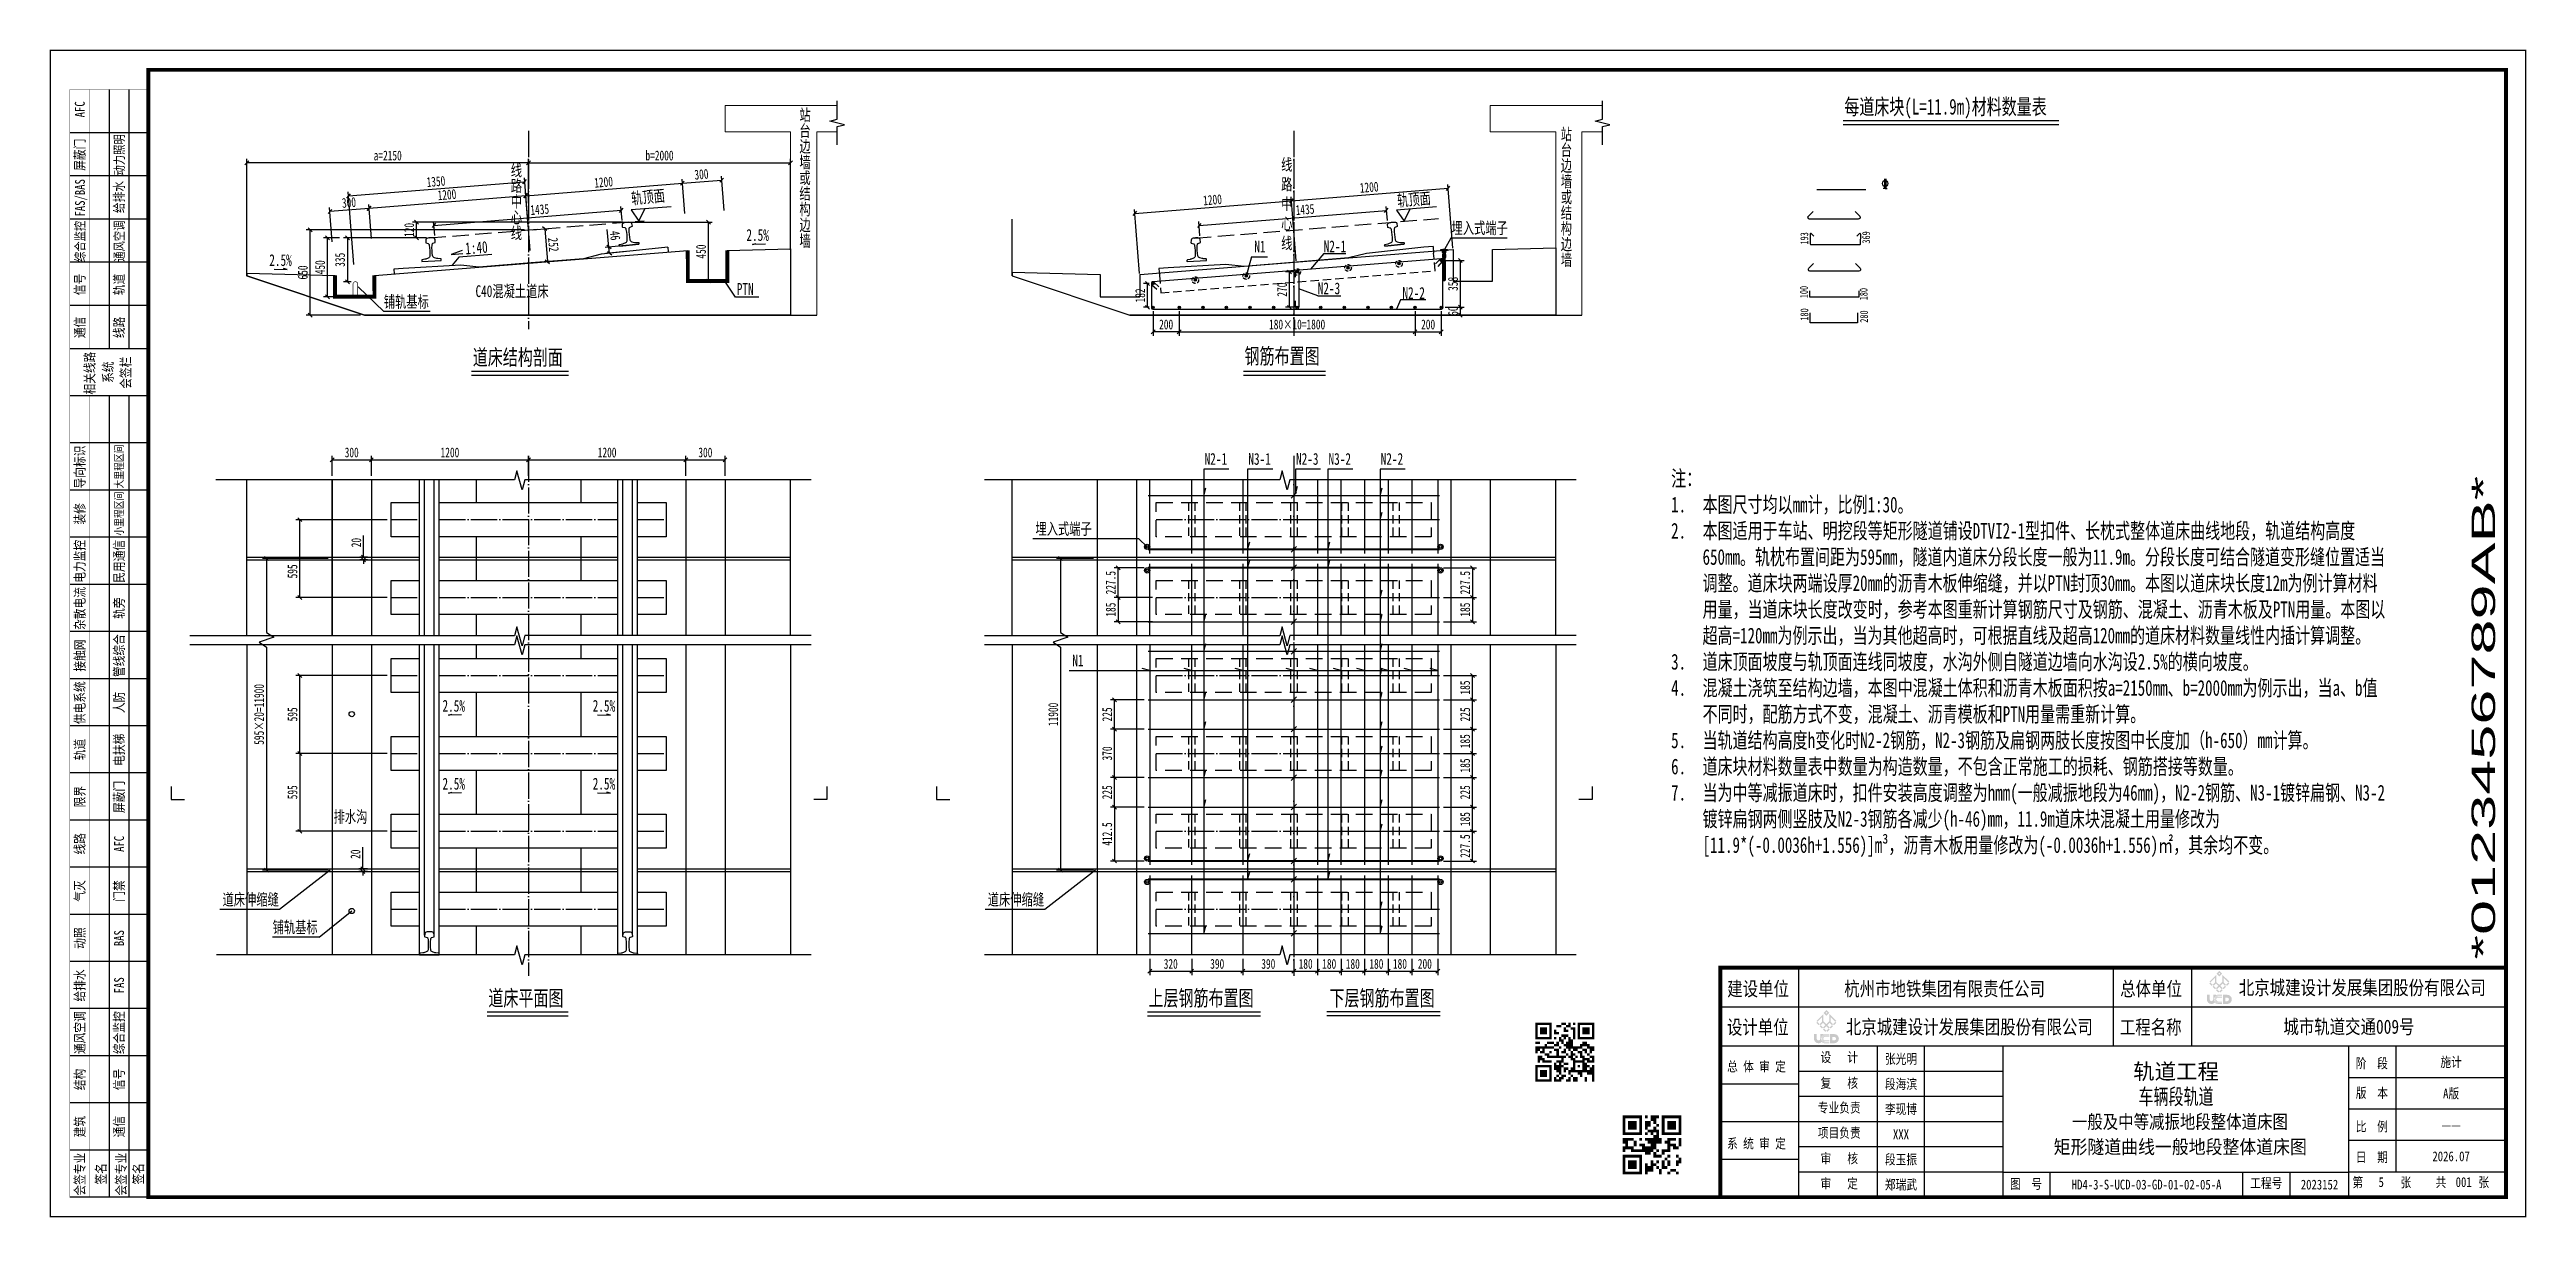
# Model space of a CAD drawing. Header units: millimetres. Extents: x 24114 to 43025, y -6023 to 2897.
import ezdxf
from ezdxf.enums import TextEntityAlignment as Align

# ---------------------------------------------------------------- set-up
doc = ezdxf.new("R2010")
doc.units = ezdxf.units.MM
for name, pattern in [('CENTER', [4.1, 3, -0.5, 0.1, -0.5]), ('DASH', [0.35, 0.25, -0.1]), ('DASHED', [19.05, 12.7, -6.35]), ('DOTE', [2.42, 2, -0.2, 0.02, -0.2])]:
    doc.linetypes.add(name, pattern=pattern)
doc.layers.get('Defpoints').update_dxf_attribs({"color": 250})
doc.layers.add('00结构0.18mm淡显直线', color=8, linetype='Continuous', lineweight=0)
for name, color, linetype in [('DOT', 6, 'DOTE'), ('GesoftDrawFrameCountersignBlockLayer', 7, 'Continuous'), ('GesoftDrawFrameCountersignLayer', 7, 'Continuous'), ('GesoftDrawFrameFrameBlockLayer', 7, 'Continuous'), ('GesoftDrawFrameInLineLayer', 85, 'Continuous'), ('GesoftDrawFrameOutLineLayer', 180, 'Continuous'), ('GesoftDrawFrameTitleLayer', 7, 'Continuous'), ('标注', 3, 'Continuous'), ('粗实线', 4, 'Continuous'), ('钢筋', 4, 'Continuous')]:
    doc.layers.add(name, color=color, linetype=linetype)
doc.styles.add('宋体', font='SimSun.ttf', dxfattribs={"width": 0.7})
doc.styles.add('宋体样式', font='SimSun.ttf', dxfattribs={"width": 0.8})
doc.styles.add('宋体样式宽度0.65', font='SimSun.ttf', dxfattribs={"width": 0.65})
doc.styles.add('宋体样式宽度0.7', font='SimSun.ttf', dxfattribs={"width": 0.7})
doc.styles.add('宋体样式宽度0.8', font='SimSun.ttf', dxfattribs={"width": 0.8})
doc.styles.add('条形码', font='BC_C39.FBC', dxfattribs={"height": 11})
doc.dimstyles.new('1比30', dxfattribs={"dimscale": 30, "dimtxt": 2.5, "dimasz": 1, "dimexe": 1, "dimexo": 1, "dimtad": 3, "dimdec": 0, "dimzin": 0, "dimdsep": 46, "dimtxsty": '宋体', "dimblk": 'OBLIQUE', "dimcen": 0.09, "dimadec": 0, "dimazin": 0, "dimtfac": 1, "dimtdec": 0, "dimtofl": 0, "dimtmove": 0, "dimatfit": 3, "dimfxl": 0, "dimtolj": 1, "dimtzin": 0, "dimarcsym": 0})

msp = doc.modelspace()

# ---------------------------------------------------------------- texts
at = {"insert": (36494.27, -318.37), "char_height": 120, "attachment_point": 1, "style": '宋体'}
msp.add_mtext_dynamic_manual_height_columns('\\A1;注：\\P\\pi-240,l240,t240,360;1.^I本图尺寸均以mm计，比例1:30。\\P2.^I本图适用于车站、明挖段等矩形隧道铺设DTVI2-1型扣件、长枕式整体道床曲线地段，轨道结构高度650mm。轨枕布置间距为595mm，隧道内道床分段长度一般为11.9m。分段长度可结合隧道变形缝位置适当调整。道床块两端设厚20mm的沥青木板伸缩缝，并以PTN封顶30mm。本图以道床块长度12m为例计算材料用量，当道床块长度改变时，参考本图重新计算钢筋尺寸及钢筋、混凝土、沥青木板及PTN用量。本图以超高=120mm为例示出，当{\\A0;为其他超高时，可根据直线及超高120mm的道床材料数量线性内插计算调整。}\\P3.^I道床顶面坡度与轨顶面连线同坡度，水沟外侧自隧道边墙向水沟设2.5%的横向坡度。\\P4.^I混凝土浇筑至结构边墙，本图中混凝土体积和沥青木板面积按a=2150mm、b=2000mm为例示出，当a、b值不同时，配筋方式不变，混凝土、沥青模板和PTN用量需重新计算{\\C2;。}\\P5.^I当轨道结构高度h变化时N2-2钢筋，N2-3钢筋及扁钢两肢长度按图中长度加（h-650）mm计算。\\P6.^I道床块材料数量表中数量为构造数量，不包含正常施工的损耗、钢筋搭接等数量。\\P{\\A0;7.^I当为中等减振道床时，扣件安装高度调整为hmm(一般减振地段为46mm)，N2-2钢筋、N3-1镀锌扁钢、N3-2镀锌扁钢两侧竖肢及N2-3钢筋各减少(h-46)mm，11.9m道床块混凝土用量修改为[11.9*(-0.0036h+1.556)]m³，沥青木板用量修改为(-0.0036h+1.556)㎡，其余均不变。}', width=5482.7042, gutter_width=600, heights=[0], dxfattribs=at)
at = {"layer": 'DOT', "insert": (27635.39, 2020.14), "char_height": 90, "attachment_point": 1, "line_spacing_factor": 0.8, "style": '宋体'}
msp.add_mtext_dynamic_manual_height_columns('线路中心线', width=136.8398, gutter_width=600, heights=[0], dxfattribs=at)
at = {"layer": 'DOT', "insert": (33517.22, 2063), "char_height": 90, "attachment_point": 1, "style": '宋体'}
msp.add_mtext_dynamic_manual_height_columns('线路中心线', width=136.8398, gutter_width=600, heights=[0], dxfattribs=at)
at = {"layer": '标注', "style": '宋体', "width": 0.7}
for s, height, p in [('每道床块(L=11.9m)材料数量表', 120, (37816.46, 2400.56)), ('2.5%%%', 90, (29434.51, 1435.41)), ('埋入式端子', 90, (34817.82, 1488.99)), ('2.5%%%', 90, (25791.75, 1243.59)), ('N1', 90, (33312.13, 1347.51)), ('N2-1', 90, (33841.7, 1348.68)), ('铺轨基标', 90, (26666.05, 925.72)), ('C40混凝土道床', 90, (27366.17, 1006.19)), ('PTN', 90, (29360.68, 1023.36)), ('N2-3', 90, (33796.32, 1027.88)), ('N2-2', 90, (34443.18, 992.83)), ('道床结构剖面', 120, (27345.23, 486.23)), ('钢筋布置图', 120, (33237.68, 495.7)), ('N2-1', 90, (32932.56, -274.6)), ('N3-1', 90, (33266.54, -274.6)), ('N2-3', 90, (33630.63, -274.6)), ('N3-2', 90, (33878.72, -274.6)), ('N2-2', 90, (34276.98, -274.6)), ('埋入式端子', 90, (31641.11, -808.52)), ('N1', 90, (31922.6, -1814.19)), ('2.5%%%', 90, (27114.14, -2160.42)), ('2.5%%%', 90, (28260.95, -2160.42)), ('2.5%%%', 90, (27114.14, -2755.42)), ('2.5%%%', 90, (28260.95, -2755.42)), ('排水沟', 90, (26282.92, -3007.43)), ('道床伸缩缝', 90, (25434.79, -3639.66)), ('道床伸缩缝', 90, (31277.25, -3639.66)), ('铺轨基标', 90, (25817.2, -3851.17)), ('道床平面图', 120, (27464.55, -4407.45)), ('上层钢筋布置图', 120, (32504.43, -4407.45)), ('下层钢筋布置图', 120, (33886.35, -4407.45))]:
    msp.add_text(s, height=height, dxfattribs=at).set_placement(p)
for s, height, rotation, p in [('轨顶面', 90, 5.730789, (28559.59, 1713.44)), ('轨顶面', 90, 4.589369, (34405.84, 1697.09)), ('1:40', 90, 4.579672, (27291.06, 1331.8)), ('193', 60, 90, (37540.81, 1407.41)), ('369', 60, 90, (38012.89, 1414.49)), ('100', 60, 90, (37538.02, 997.51)), ('180', 60, 90, (37993.73, 981.62)), ('180', 60, 90, (37541.1, 826.35)), ('280', 60, 90, (37996.81, 810.46))]:
    msp.add_text(s, height=height, rotation=rotation, dxfattribs=at).set_placement(p)
at = {"layer": '标注', "color": 3, "char_height": 90, "attachment_point": 1, "line_spacing_factor": 0.8, "style": '宋体'}
for insert in [(29838.93, 2441.55, -1537.56), (35651.79, 2295.14, -1537.56)]:
    msp.add_mtext_dynamic_manual_height_columns('站台边墙或结构边墙', width=90, gutter_width=600, heights=[0], dxfattribs=dict(at, insert=insert))

# ---------------------------------------------------------------- blocks, each defined once
blk = doc.blocks.new('杭州4号线二期会签定义_2e1cf7a908f61d0b50dc33cccab90907')
at = {"layer": 'GesoftDrawFrameCountersignLayer', "color": 7}
for p, q in [((0, 271), (-20, 271)), ((0, 260), (-20, 260)), ((0, 249), (-20, 249)), ((0, 238), (-20, 238)), ((0, 227), (-20, 227)), ((0, 216), (-20, 216)), ((0, 204), (-20, 204)), ((0, 192), (-20, 192)), ((0, 180), (-20, 180)), ((0, 168), (-20, 168)), ((0, 156), (-20, 156)), ((0, 144), (-20, 144)), ((0, 132), (-20, 132)), ((0, 120), (-20, 120)), ((0, 108), (-20, 108)), ((0, 96), (-20, 96)), ((0, 84), (-20, 84)), ((0, 72), (-20, 72)), ((0, 60), (-20, 60)), ((0, 48), (-20, 48)), ((0, 36), (-20, 36)), ((0, 24), (-20, 24)), ((0, 12), (-20, 12)), ((0, 0), (-20, 0))]:
    blk.add_line(p, q, dxfattribs=at)
for points in [[(0, 285), (0, 0)], [(-10, 282), (-10, 216)], [(-5, 282), (-5, 216)], [(-10, 204), (-10, 0)], [(-5, 204), (-5, 0)]]:
    blk.add_lwpolyline(points, dxfattribs=at)
at = {"layer": 'GesoftDrawFrameCountersignLayer', "color": 7, "const_width": 0.1}
for points in [[(0, 282), (-20, 282)], [(-20, 282), (-20, 0)], [(-15, 282), (-15, 216)], [(-15, 204), (-15, 0)]]:
    blk.add_lwpolyline(points, dxfattribs=at)
at = {"layer": 'GesoftDrawFrameCountersignLayer', "color": 7, "style": '宋体样式宽度0.8', "width": 0.8}
for s, height, p in [('AFC', 2.5, (-16.23, 274.9)), ('屏蔽门', 2.5, (-16.23, 261.3)), ('动力照明', 2.4, (-6.23, 260.11)), ('FAS/BAS', 2.5, (-16.18, 249.65)), ('给排水', 2.5, (-6.23, 250.53)), ('综合监控', 2.4, (-16.23, 238.11)), ('通风空调', 2.4, (-6.23, 238.15)), ('信号', 2.5, (-16.23, 229.63)), ('轨道', 2.5, (-6.23, 229.63)), ('通信', 2.5, (-16.23, 218.69)), ('线路', 2.5, (-6.23, 218.69)), ('相关线路', 2.5, (-13.71, 204.33)), ('系统', 2.5, (-9.05, 207.31)), ('会签栏', 2.5, (-4.54, 205.81)), ('导向标识', 2.5, (-16.23, 180.42)), ('大里程区间', 2, (-6.48, 180.42)), ('装修', 2.5, (-16.23, 171.23)), ('小里程区间', 2, (-6.48, 168.42)), ('电力监控', 2.5, (-16.23, 156.42)), ('民用通信', 2.5, (-6.23, 156.42)), ('杂散电流', 2.5, (-16.23, 144.42)), ('轨旁', 2.5, (-6.23, 147.23)), ('接触网', 2.5, (-16.23, 133.8)), ('管线综合', 2.5, (-6.23, 132.42)), ('供电系统', 2.5, (-16.23, 120.42)), ('人防', 2.5, (-6.23, 123.23)), ('轨道', 2.5, (-16.23, 111.23)), ('电扶梯', 2.5, (-6.23, 109.8)), ('限界', 2.5, (-16.23, 99.23)), ('屏蔽门', 2.5, (-6.23, 97.8)), ('线路', 2.5, (-16.23, 87.23)), ('AFC', 2.5, (-6.23, 87.9)), ('气灭', 2.5, (-16.23, 75.23)), ('门禁', 2.5, (-6.23, 75.23)), ('动照', 2.5, (-16.23, 63.23)), ('BAS', 2.5, (-6.23, 63.9)), ('给排水', 2.5, (-16.23, 49.8)), ('FAS', 2.5, (-6.23, 51.9)), ('通风空调', 2.5, (-16.23, 36.42)), ('综合监控', 2.5, (-6.23, 36.42)), ('结构', 2.5, (-16.23, 27.23)), ('信号', 2.5, (-6.23, 27.23)), ('建筑', 2.5, (-16.23, 15.23)), ('通信', 2.5, (-6.23, 15.23)), ('会签专业   ', 2.5, (-16.23, 0.39)), ('签名', 2.5, (-10.85, 3.22)), ('会签专业   ', 2.5, (-5.73, 0.39)), ('签名', 2.5, (-1.35, 3.22))]:
    blk.add_text(s, height=height, rotation=90, dxfattribs=at).set_placement(p)
blk = doc.blocks.new('0.5_a62b9566ca06c089707f3cd6e7db1683')
at = {"layer": 'GesoftDrawFrameInLineLayer', "color": 0, "const_width": 1}
blk.add_lwpolyline([(0, 0), (0, 287), (-600, 287), (-600, 0), (0, 0)], dxfattribs=at)
at = {"layer": 'GesoftDrawFrameOutLineLayer', "color": 0, "const_width": 0.35}
blk.add_lwpolyline([(5, -5), (5, 292), (-625, 292), (-625, -5), (5, -5)], dxfattribs=at)
blk = doc.blocks.new('GESOFT00000000NEW_049a35bf7f0736cc4250df00ece10f93_a62b9566ca06c089707f3cd6e7db1683_2e1cf7a908f61d0b50dc33cccab90907')
at = {"layer": 'GesoftDrawFrameTitleLayer'}
h = blk.add_hatch(color=7, dxfattribs=at)
h.paths.add_polyline_path([(-72.25, 56.91), (-72.98, 56.18), (-73.72, 56.91), (-72.99, 57.65)])
h.paths.add_polyline_path([(-72.99, 57.13), (-73.2, 56.92), (-72.99, 56.72), (-72.78, 56.93)], flags=16)
h.paths.add_polyline_path([(-73.73, 56.66), (-73.73, 54.75), (-72.99, 54.02), (-72.26, 54.75), (-72.26, 56.68), (-70.47, 54.89), (-70.72, 54.64), (-70.46, 54.38), (-71.04, 53.8), (-71.29, 54.05), (-71.56, 53.78), (-71.31, 53.53), (-71.88, 52.95), (-72.14, 53.2), (-72.41, 52.94), (-72.15, 52.69), (-72.73, 52.11), (-72.99, 52.36), (-73.24, 52.11), (-73.82, 52.69), (-73.57, 52.94), (-73.84, 53.21), (-74.09, 52.96), (-74.67, 53.54), (-74.42, 53.79), (-74.69, 54.06), (-74.94, 53.81), (-75.51, 54.38), (-75.26, 54.64), (-75.51, 54.88)])
h.paths.add_polyline_path([(-71.87, 55.79), (-71.87, 54.63), (-71.29, 54.05), (-70.72, 54.64)], flags=16)
h.paths.add_polyline_path([(-72.14, 54.36), (-72.72, 53.79), (-72.14, 53.2), (-71.56, 53.78)], flags=16)
h.paths.add_polyline_path([(-72.99, 53.53), (-73.57, 52.94), (-72.99, 52.36), (-72.41, 52.94)], flags=16)
h.paths.add_polyline_path([(-73.84, 54.37), (-74.42, 53.79), (-73.84, 53.21), (-73.25, 53.79)], flags=16)
h.paths.add_polyline_path([(-74.12, 54.63), (-74.12, 55.79), (-75.26, 54.64), (-74.69, 54.06)], flags=16)
edge = h.paths.add_edge_path()
edge.add_spline(control_points=[(-73.82, 51.43), (-73.82, 51.43), (-73.82, 51.52), (-73.82, 51.52), (-73.82, 51.52), (-74.53, 51.52), (-74.53, 51.52), (-74.53, 51.52), (-74.53, 50.35), (-74.53, 50.35), (-74.53, 50.09), (-74.74, 49.89), (-74.99, 49.89), (-75.24, 49.89), (-75.45, 50.09), (-75.45, 50.35), (-75.45, 50.35), (-75.45, 51.52), (-75.45, 51.52), (-75.45, 51.52), (-76.16, 51.52), (-76.16, 51.52), (-76.16, 51.52), (-76.16, 50.35), (-76.16, 50.35), (-76.16, 49.7), (-75.64, 49.18), (-74.99, 49.18), (-74.67, 49.18), (-74.38, 49.3), (-74.17, 49.51), (-73.96, 49.3), (-73.68, 49.18), (-73.36, 49.18), (-73.36, 49.18), (-72.27, 49.18), (-72.27, 49.18), (-72.27, 49.18), (-72.27, 49.32), (-72.27, 49.32), (-72.43, 49.32), (-73.37, 49.32), (-73.37, 49.33), (-73.93, 49.34), (-74.38, 49.8), (-74.38, 50.35), (-74.38, 50.91), (-73.93, 51.36), (-73.37, 51.38), (-73.37, 51.38), (-72.43, 51.38), (-72.27, 51.38), (-72.27, 51.38), (-72.27, 51.52), (-72.27, 51.52), (-72.27, 51.52), (-73.36, 51.52), (-73.36, 51.52), (-73.52, 51.52), (-73.68, 51.49), (-73.82, 51.43)], knot_values=[0, 0, 0, 0, 1, 1, 1, 2, 2, 2, 3, 3, 3, 4, 4, 4, 5, 5, 5, 6, 6, 6, 7, 7, 7, 8, 8, 8, 9, 9, 9, 10, 10, 10, 11, 11, 11, 12, 12, 12, 13, 13, 13, 14, 14, 14, 15, 15, 15, 16, 16, 16, 17, 17, 17, 18, 18, 18, 19, 19, 19, 20, 20, 20, 20], degree=3, periodic=0)
edge = h.paths.add_edge_path(flags=17)
edge.add_spline(control_points=[(-74.32, 50.35), (-74.32, 49.83), (-73.9, 49.39), (-73.37, 49.38), (-73.36, 49.38), (-72.43, 49.38), (-72.27, 49.38), (-72.27, 49.38), (-72.27, 49.5), (-72.27, 49.5), (-72.43, 49.5), (-73.37, 49.5), (-73.37, 49.51), (-73.84, 49.52), (-74.2, 49.89), (-74.2, 50.35), (-74.2, 50.81), (-73.84, 51.18), (-73.37, 51.2), (-73.37, 51.2), (-72.43, 51.2), (-72.27, 51.2), (-72.27, 51.2), (-72.27, 51.32), (-72.27, 51.32), (-72.43, 51.32), (-73.36, 51.32), (-73.37, 51.32), (-73.89, 51.31), (-74.32, 50.87), (-74.32, 50.35)], knot_values=[0, 0, 0, 0, 1, 1, 1, 2, 2, 2, 3, 3, 3, 4, 4, 4, 5, 5, 5, 6, 6, 6, 7, 7, 7, 8, 8, 8, 9, 9, 9, 10, 10, 10, 10], degree=3, periodic=0)
edge = h.paths.add_edge_path(flags=16)
edge.add_spline(control_points=[(-74.14, 50.35), (-74.14, 49.92), (-73.8, 49.57), (-73.37, 49.56), (-73.36, 49.56), (-72.43, 49.56), (-72.27, 49.56), (-72.27, 49.56), (-72.27, 49.68), (-72.27, 49.68), (-72.43, 49.68), (-73.36, 49.68), (-73.37, 49.68), (-73.73, 49.69), (-74.02, 49.98), (-74.02, 50.35), (-74.02, 50.71), (-73.74, 51.01), (-73.38, 51.02), (-73.37, 51.02), (-72.43, 51.02), (-72.27, 51.02), (-72.27, 51.02), (-72.27, 51.14), (-72.27, 51.14), (-72.43, 51.14), (-73.36, 51.14), (-73.37, 51.14), (-73.8, 51.13), (-74.14, 50.78), (-74.14, 50.35)], knot_values=[0, 0, 0, 0, 1, 1, 1, 2, 2, 2, 3, 3, 3, 4, 4, 4, 5, 5, 5, 6, 6, 6, 7, 7, 7, 8, 8, 8, 9, 9, 9, 10, 10, 10, 10], degree=3, periodic=0)
edge = h.paths.add_edge_path(flags=16)
edge.add_spline(control_points=[(-73.96, 50.35), (-73.96, 50.02), (-73.7, 49.75), (-73.37, 49.74), (-73.35, 49.74), (-72.43, 49.74), (-72.27, 49.74), (-72.27, 49.74), (-72.27, 49.89), (-72.27, 49.89), (-72.27, 49.89), (-73.31, 49.89), (-73.31, 49.89), (-73.56, 49.89), (-73.81, 50.1), (-73.81, 50.35), (-73.81, 50.6), (-73.56, 50.81), (-73.31, 50.81), (-73.31, 50.81), (-72.27, 50.81), (-72.27, 50.81), (-72.27, 50.81), (-72.27, 50.96), (-72.27, 50.96), (-72.43, 50.96), (-73.36, 50.96), (-73.37, 50.96), (-73.7, 50.95), (-73.96, 50.68), (-73.96, 50.35)], knot_values=[0, 0, 0, 0, 1, 1, 1, 2, 2, 2, 3, 3, 3, 4, 4, 4, 5, 5, 5, 6, 6, 6, 7, 7, 7, 8, 8, 8, 9, 9, 9, 10, 10, 10, 10], degree=3, periodic=0)
edge = h.paths.add_edge_path()
edge.add_spline(control_points=[(-70.98, 51.52), (-70.98, 51.52), (-71.45, 51.52), (-71.45, 51.52), (-71.45, 51.52), (-72.08, 51.52), (-72.08, 51.52), (-72.08, 51.52), (-72.08, 49.21), (-72.08, 49.21), (-72.08, 49.21), (-72.08, 49.21), (-72.08, 49.21), (-72.08, 49.21), (-72.07, 49.18), (-72.07, 49.18), (-72.07, 49.18), (-70.98, 49.18), (-70.98, 49.18), (-70.33, 49.18), (-69.81, 49.7), (-69.81, 50.35), (-69.81, 51), (-70.33, 51.52), (-70.98, 51.52)], knot_values=[0, 0, 0, 0, 1, 1, 1, 2, 2, 2, 3, 3, 3, 4, 4, 4, 5, 5, 5, 6, 6, 6, 7, 7, 7, 8, 8, 8, 8], degree=3, periodic=0)
edge = h.paths.add_edge_path(flags=16)
edge.add_spline(control_points=[(-70.98, 49.89), (-70.98, 49.89), (-71.45, 49.89), (-71.45, 49.89), (-71.45, 49.89), (-71.45, 50.81), (-71.45, 50.81), (-71.45, 50.81), (-70.98, 50.81), (-70.98, 50.81), (-70.73, 50.81), (-70.52, 50.6), (-70.52, 50.35), (-70.52, 50.1), (-70.73, 49.89), (-70.98, 49.89)], knot_values=[0, 0, 0, 0, 1, 1, 1, 2, 2, 2, 3, 3, 3, 4, 4, 4, 5, 5, 5, 5], degree=3, periodic=0)
h = blk.add_hatch(color=7, dxfattribs=at)
h.paths.add_polyline_path([(-172.25, 46.91), (-172.98, 46.18), (-173.72, 46.91), (-172.99, 47.65)])
h.paths.add_polyline_path([(-172.99, 47.13), (-173.2, 46.92), (-172.99, 46.72), (-172.78, 46.93)], flags=16)
h.paths.add_polyline_path([(-173.73, 46.66), (-173.73, 44.75), (-172.99, 44.02), (-172.26, 44.75), (-172.26, 46.68), (-170.47, 44.89), (-170.72, 44.64), (-170.46, 44.38), (-171.04, 43.8), (-171.29, 44.05), (-171.56, 43.78), (-171.31, 43.53), (-171.88, 42.95), (-172.14, 43.2), (-172.41, 42.94), (-172.15, 42.69), (-172.73, 42.11), (-172.99, 42.36), (-173.24, 42.11), (-173.82, 42.69), (-173.57, 42.94), (-173.84, 43.21), (-174.09, 42.96), (-174.67, 43.54), (-174.42, 43.79), (-174.69, 44.06), (-174.94, 43.81), (-175.51, 44.38), (-175.26, 44.64), (-175.51, 44.88)])
h.paths.add_polyline_path([(-171.87, 45.79), (-171.87, 44.63), (-171.29, 44.05), (-170.72, 44.64)], flags=16)
h.paths.add_polyline_path([(-172.14, 44.36), (-172.72, 43.79), (-172.14, 43.2), (-171.56, 43.78)], flags=16)
h.paths.add_polyline_path([(-172.99, 43.53), (-173.57, 42.94), (-172.99, 42.36), (-172.41, 42.94)], flags=16)
h.paths.add_polyline_path([(-173.84, 44.37), (-174.42, 43.79), (-173.84, 43.21), (-173.25, 43.79)], flags=16)
h.paths.add_polyline_path([(-174.12, 44.63), (-174.12, 45.79), (-175.26, 44.64), (-174.69, 44.06)], flags=16)
edge = h.paths.add_edge_path()
edge.add_spline(control_points=[(-173.82, 41.43), (-173.82, 41.43), (-173.82, 41.52), (-173.82, 41.52), (-173.82, 41.52), (-174.53, 41.52), (-174.53, 41.52), (-174.53, 41.52), (-174.53, 40.35), (-174.53, 40.35), (-174.53, 40.09), (-174.74, 39.89), (-174.99, 39.89), (-175.24, 39.89), (-175.45, 40.09), (-175.45, 40.35), (-175.45, 40.35), (-175.45, 41.52), (-175.45, 41.52), (-175.45, 41.52), (-176.16, 41.52), (-176.16, 41.52), (-176.16, 41.52), (-176.16, 40.35), (-176.16, 40.35), (-176.16, 39.7), (-175.64, 39.18), (-174.99, 39.18), (-174.67, 39.18), (-174.38, 39.3), (-174.17, 39.51), (-173.96, 39.3), (-173.68, 39.18), (-173.36, 39.18), (-173.36, 39.18), (-172.27, 39.18), (-172.27, 39.18), (-172.27, 39.18), (-172.27, 39.32), (-172.27, 39.32), (-172.43, 39.32), (-173.37, 39.32), (-173.37, 39.33), (-173.93, 39.34), (-174.38, 39.8), (-174.38, 40.35), (-174.38, 40.91), (-173.93, 41.36), (-173.37, 41.38), (-173.37, 41.38), (-172.43, 41.38), (-172.27, 41.38), (-172.27, 41.38), (-172.27, 41.52), (-172.27, 41.52), (-172.27, 41.52), (-173.36, 41.52), (-173.36, 41.52), (-173.52, 41.52), (-173.68, 41.49), (-173.82, 41.43)], knot_values=[0, 0, 0, 0, 1, 1, 1, 2, 2, 2, 3, 3, 3, 4, 4, 4, 5, 5, 5, 6, 6, 6, 7, 7, 7, 8, 8, 8, 9, 9, 9, 10, 10, 10, 11, 11, 11, 12, 12, 12, 13, 13, 13, 14, 14, 14, 15, 15, 15, 16, 16, 16, 17, 17, 17, 18, 18, 18, 19, 19, 19, 20, 20, 20, 20], degree=3, periodic=0)
edge = h.paths.add_edge_path(flags=17)
edge.add_spline(control_points=[(-174.32, 40.35), (-174.32, 39.83), (-173.9, 39.39), (-173.37, 39.38), (-173.36, 39.38), (-172.43, 39.38), (-172.27, 39.38), (-172.27, 39.38), (-172.27, 39.5), (-172.27, 39.5), (-172.43, 39.5), (-173.37, 39.5), (-173.37, 39.51), (-173.84, 39.52), (-174.2, 39.89), (-174.2, 40.35), (-174.2, 40.81), (-173.84, 41.18), (-173.37, 41.2), (-173.37, 41.2), (-172.43, 41.2), (-172.27, 41.2), (-172.27, 41.2), (-172.27, 41.32), (-172.27, 41.32), (-172.43, 41.32), (-173.36, 41.32), (-173.37, 41.32), (-173.89, 41.31), (-174.32, 40.87), (-174.32, 40.35)], knot_values=[0, 0, 0, 0, 1, 1, 1, 2, 2, 2, 3, 3, 3, 4, 4, 4, 5, 5, 5, 6, 6, 6, 7, 7, 7, 8, 8, 8, 9, 9, 9, 10, 10, 10, 10], degree=3, periodic=0)
edge = h.paths.add_edge_path(flags=16)
edge.add_spline(control_points=[(-174.14, 40.35), (-174.14, 39.92), (-173.8, 39.57), (-173.37, 39.56), (-173.36, 39.56), (-172.43, 39.56), (-172.27, 39.56), (-172.27, 39.56), (-172.27, 39.68), (-172.27, 39.68), (-172.43, 39.68), (-173.36, 39.68), (-173.37, 39.68), (-173.73, 39.69), (-174.02, 39.98), (-174.02, 40.35), (-174.02, 40.71), (-173.74, 41.01), (-173.38, 41.02), (-173.37, 41.02), (-172.43, 41.02), (-172.27, 41.02), (-172.27, 41.02), (-172.27, 41.14), (-172.27, 41.14), (-172.43, 41.14), (-173.36, 41.14), (-173.37, 41.14), (-173.8, 41.13), (-174.14, 40.78), (-174.14, 40.35)], knot_values=[0, 0, 0, 0, 1, 1, 1, 2, 2, 2, 3, 3, 3, 4, 4, 4, 5, 5, 5, 6, 6, 6, 7, 7, 7, 8, 8, 8, 9, 9, 9, 10, 10, 10, 10], degree=3, periodic=0)
edge = h.paths.add_edge_path(flags=16)
edge.add_spline(control_points=[(-173.96, 40.35), (-173.96, 40.02), (-173.7, 39.75), (-173.37, 39.74), (-173.35, 39.74), (-172.43, 39.74), (-172.27, 39.74), (-172.27, 39.74), (-172.27, 39.89), (-172.27, 39.89), (-172.27, 39.89), (-173.31, 39.89), (-173.31, 39.89), (-173.56, 39.89), (-173.81, 40.1), (-173.81, 40.35), (-173.81, 40.6), (-173.56, 40.81), (-173.31, 40.81), (-173.31, 40.81), (-172.27, 40.81), (-172.27, 40.81), (-172.27, 40.81), (-172.27, 40.96), (-172.27, 40.96), (-172.43, 40.96), (-173.36, 40.96), (-173.37, 40.96), (-173.7, 40.95), (-173.96, 40.68), (-173.96, 40.35)], knot_values=[0, 0, 0, 0, 1, 1, 1, 2, 2, 2, 3, 3, 3, 4, 4, 4, 5, 5, 5, 6, 6, 6, 7, 7, 7, 8, 8, 8, 9, 9, 9, 10, 10, 10, 10], degree=3, periodic=0)
edge = h.paths.add_edge_path()
edge.add_spline(control_points=[(-170.98, 41.52), (-170.98, 41.52), (-171.45, 41.52), (-171.45, 41.52), (-171.45, 41.52), (-172.08, 41.52), (-172.08, 41.52), (-172.08, 41.52), (-172.08, 39.21), (-172.08, 39.21), (-172.08, 39.21), (-172.08, 39.21), (-172.08, 39.21), (-172.08, 39.21), (-172.07, 39.18), (-172.07, 39.18), (-172.07, 39.18), (-170.98, 39.18), (-170.98, 39.18), (-170.33, 39.18), (-169.81, 39.7), (-169.81, 40.35), (-169.81, 41), (-170.33, 41.52), (-170.98, 41.52)], knot_values=[0, 0, 0, 0, 1, 1, 1, 2, 2, 2, 3, 3, 3, 4, 4, 4, 5, 5, 5, 6, 6, 6, 7, 7, 7, 8, 8, 8, 8], degree=3, periodic=0)
edge = h.paths.add_edge_path(flags=16)
edge.add_spline(control_points=[(-170.98, 39.89), (-170.98, 39.89), (-171.45, 39.89), (-171.45, 39.89), (-171.45, 39.89), (-171.45, 40.81), (-171.45, 40.81), (-171.45, 40.81), (-170.98, 40.81), (-170.98, 40.81), (-170.73, 40.81), (-170.52, 40.6), (-170.52, 40.35), (-170.52, 40.1), (-170.73, 39.89), (-170.98, 39.89)], knot_values=[0, 0, 0, 0, 1, 1, 1, 2, 2, 2, 3, 3, 3, 4, 4, 4, 5, 5, 5, 5], degree=3, periodic=0)
at = {"color": 0}
for points in [[(-247.07, 44.41), (-242.87, 44.41), (-247.07, 43.81), (-242.87, 43.81)], [(-240.47, 44.41), (-239.27, 44.41), (-240.47, 43.81), (-239.27, 43.81)], [(-238.67, 44.41), (-238.07, 44.41), (-238.67, 43.81), (-238.07, 43.81)], [(-237.47, 44.41), (-236.87, 44.41), (-237.47, 43.81), (-236.87, 43.81)], [(-236.27, 44.41), (-232.07, 44.41), (-236.27, 43.81), (-232.07, 43.81)], [(-247.07, 43.81), (-246.47, 43.81), (-247.07, 43.21), (-246.47, 43.21)], [(-247.07, 43.21), (-246.47, 43.21), (-247.07, 42.61), (-246.47, 42.61)], [(-247.07, 42.61), (-246.47, 42.61), (-247.07, 42.01), (-246.47, 42.01)], [(-247.07, 42.01), (-246.47, 42.01), (-247.07, 41.41), (-246.47, 41.41)], [(-247.07, 41.41), (-246.47, 41.41), (-247.07, 40.81), (-246.47, 40.81)], [(-247.07, 40.81), (-242.87, 40.81), (-247.07, 40.21), (-242.87, 40.21)], [(-247.07, 39.61), (-245.87, 39.61), (-247.07, 39.01), (-245.87, 39.01)], [(-247.07, 38.41), (-242.27, 38.41), (-247.07, 37.81), (-242.27, 37.81)], [(-245.87, 43.21), (-244.07, 43.21), (-245.87, 42.61), (-244.07, 42.61)], [(-245.87, 42.61), (-244.07, 42.61), (-245.87, 42.01), (-244.07, 42.01)], [(-245.87, 42.01), (-244.07, 42.01), (-245.87, 41.41), (-244.07, 41.41)], [(-244.67, 39.01), (-244.07, 39.01), (-244.67, 38.41), (-244.07, 38.41)], [(-244.07, 39.61), (-242.27, 39.61), (-244.07, 39.01), (-242.27, 39.01)], [(-243.47, 43.81), (-242.87, 43.81), (-243.47, 43.21), (-242.87, 43.21)], [(-243.47, 43.21), (-242.87, 43.21), (-243.47, 42.61), (-242.87, 42.61)], [(-243.47, 42.61), (-242.87, 42.61), (-243.47, 42.01), (-242.87, 42.01)], [(-243.47, 42.01), (-242.87, 42.01), (-243.47, 41.41), (-242.87, 41.41)], [(-243.47, 41.41), (-242.87, 41.41), (-243.47, 40.81), (-242.87, 40.81)], [(-242.27, 42.61), (-241.67, 42.61), (-242.27, 42.01), (-241.67, 42.01)], [(-242.27, 42.01), (-241.07, 42.01), (-242.27, 41.41), (-241.07, 41.41)], [(-242.27, 40.81), (-241.67, 40.81), (-242.27, 40.21), (-241.67, 40.21)], [(-242.27, 39.01), (-241.07, 39.01), (-242.27, 38.41), (-241.07, 38.41)], [(-241.67, 43.81), (-240.47, 43.81), (-241.67, 43.21), (-240.47, 43.21)], [(-241.67, 39.61), (-241.07, 39.61), (-241.67, 39.01), (-241.07, 39.01)], [(-241.07, 40.81), (-240.47, 40.81), (-241.07, 40.21), (-240.47, 40.21)], [(-241.07, 40.21), (-239.87, 40.21), (-241.07, 39.61), (-239.87, 39.61)], [(-241.07, 38.41), (-240.47, 38.41), (-241.07, 37.81), (-240.47, 37.81)], [(-240.47, 41.41), (-238.67, 41.41), (-240.47, 40.81), (-238.67, 40.81)], [(-240.47, 39.61), (-239.87, 39.61), (-240.47, 39.01), (-239.87, 39.01)], [(-239.87, 43.21), (-239.27, 43.21), (-239.87, 42.61), (-239.27, 42.61)], [(-239.87, 42.61), (-238.67, 42.61), (-239.87, 42.01), (-238.67, 42.01)], [(-239.87, 40.81), (-239.27, 40.81), (-239.87, 40.21), (-239.27, 40.21)], [(-239.87, 39.01), (-237.47, 39.01), (-239.87, 38.41), (-237.47, 38.41)], [(-239.27, 43.81), (-238.07, 43.81), (-239.27, 43.21), (-238.07, 43.21)], [(-239.27, 39.61), (-237.47, 39.61), (-239.27, 39.01), (-237.47, 39.01)], [(-239.27, 38.41), (-235.07, 38.41), (-239.27, 37.81), (-235.07, 37.81)], [(-238.67, 40.81), (-238.07, 40.81), (-238.67, 40.21), (-238.07, 40.21)], [(-238.67, 40.21), (-237.47, 40.21), (-238.67, 39.61), (-237.47, 39.61)], [(-238.07, 43.21), (-236.87, 43.21), (-238.07, 42.61), (-236.87, 42.61)], [(-237.47, 42.61), (-236.87, 42.61), (-237.47, 42.01), (-236.87, 42.01)], [(-237.47, 42.01), (-236.87, 42.01), (-237.47, 41.41), (-236.87, 41.41)], [(-237.47, 41.41), (-236.87, 41.41), (-237.47, 40.81), (-236.87, 40.81)], [(-237.47, 40.81), (-236.87, 40.81), (-237.47, 40.21), (-236.87, 40.21)], [(-236.27, 43.81), (-235.67, 43.81), (-236.27, 43.21), (-235.67, 43.21)], [(-236.27, 43.21), (-235.67, 43.21), (-236.27, 42.61), (-235.67, 42.61)], [(-236.27, 42.61), (-235.67, 42.61), (-236.27, 42.01), (-235.67, 42.01)], [(-236.27, 42.01), (-235.67, 42.01), (-236.27, 41.41), (-235.67, 41.41)], [(-236.27, 41.41), (-235.67, 41.41), (-236.27, 40.81), (-235.67, 40.81)], [(-236.27, 40.81), (-232.07, 40.81), (-236.27, 40.21), (-232.07, 40.21)], [(-235.67, 39.01), (-233.27, 39.01), (-235.67, 38.41), (-233.27, 38.41)], [(-235.07, 43.21), (-233.27, 43.21), (-235.07, 42.61), (-233.27, 42.61)], [(-235.07, 42.61), (-233.27, 42.61), (-235.07, 42.01), (-233.27, 42.01)], [(-235.07, 42.01), (-233.27, 42.01), (-235.07, 41.41), (-233.27, 41.41)], [(-235.07, 39.61), (-233.87, 39.61), (-235.07, 39.01), (-233.87, 39.01)], [(-233.87, 38.41), (-232.07, 38.41), (-233.87, 37.81), (-232.07, 37.81)], [(-232.67, 43.81), (-232.07, 43.81), (-232.67, 43.21), (-232.07, 43.21)], [(-232.67, 43.21), (-232.07, 43.21), (-232.67, 42.61), (-232.07, 42.61)], [(-232.67, 42.61), (-232.07, 42.61), (-232.67, 42.01), (-232.07, 42.01)], [(-232.67, 42.01), (-232.07, 42.01), (-232.67, 41.41), (-232.07, 41.41)], [(-232.67, 41.41), (-232.07, 41.41), (-232.67, 40.81), (-232.07, 40.81)], [(-247.07, 37.81), (-245.87, 37.81), (-247.07, 37.21), (-245.87, 37.21)], [(-247.07, 37.21), (-246.47, 37.21), (-247.07, 36.61), (-246.47, 36.61)], [(-247.07, 33.61), (-242.87, 33.61), (-247.07, 33.01), (-242.87, 33.01)], [(-247.07, 33.01), (-246.47, 33.01), (-247.07, 32.41), (-246.47, 32.41)], [(-247.07, 32.41), (-246.47, 32.41), (-247.07, 31.81), (-246.47, 31.81)], [(-247.07, 31.81), (-246.47, 31.81), (-247.07, 31.21), (-246.47, 31.21)], [(-246.47, 36.01), (-245.27, 36.01), (-246.47, 35.41), (-245.27, 35.41)], [(-246.47, 35.41), (-244.67, 35.41), (-246.47, 34.81), (-244.67, 34.81)], [(-246.47, 34.81), (-245.87, 34.81), (-246.47, 34.21), (-245.87, 34.21)], [(-245.87, 37.21), (-244.67, 37.21), (-245.87, 36.61), (-244.67, 36.61)], [(-245.87, 32.41), (-244.07, 32.41), (-245.87, 31.81), (-244.07, 31.81)], [(-245.87, 31.81), (-244.07, 31.81), (-245.87, 31.21), (-244.07, 31.21)], [(-245.27, 37.81), (-244.67, 37.81), (-245.27, 37.21), (-244.67, 37.21)], [(-245.27, 34.81), (-242.87, 34.81), (-245.27, 34.21), (-242.87, 34.21)], [(-244.67, 36.61), (-243.47, 36.61), (-244.67, 36.01), (-243.47, 36.01)], [(-244.07, 36.01), (-239.27, 36.01), (-244.07, 35.41), (-239.27, 35.41)], [(-243.47, 37.21), (-242.87, 37.21), (-243.47, 36.61), (-242.87, 36.61)], [(-243.47, 33.01), (-242.87, 33.01), (-243.47, 32.41), (-242.87, 32.41)], [(-243.47, 32.41), (-242.87, 32.41), (-243.47, 31.81), (-242.87, 31.81)], [(-243.47, 31.81), (-242.87, 31.81), (-243.47, 31.21), (-242.87, 31.21)], [(-242.27, 37.81), (-241.07, 37.81), (-242.27, 37.21), (-241.07, 37.21)], [(-242.27, 34.21), (-241.67, 34.21), (-242.27, 33.61), (-241.67, 33.61)], [(-242.27, 33.61), (-239.87, 33.61), (-242.27, 33.01), (-239.87, 33.01)], [(-242.27, 33.01), (-240.47, 33.01), (-242.27, 32.41), (-240.47, 32.41)], [(-241.67, 37.21), (-241.07, 37.21), (-241.67, 36.61), (-241.07, 36.61)], [(-241.67, 36.61), (-241.07, 36.61), (-241.67, 36.01), (-241.07, 36.01)], [(-241.67, 34.81), (-239.87, 34.81), (-241.67, 34.21), (-239.87, 34.21)], [(-241.67, 32.41), (-240.47, 32.41), (-241.67, 31.81), (-240.47, 31.81)], [(-241.07, 34.21), (-240.47, 34.21), (-241.07, 33.61), (-240.47, 33.61)], [(-241.07, 31.81), (-240.47, 31.81), (-241.07, 31.21), (-240.47, 31.21)], [(-240.47, 37.21), (-239.27, 37.21), (-240.47, 36.61), (-239.27, 36.61)], [(-240.47, 35.41), (-239.87, 35.41), (-240.47, 34.81), (-239.87, 34.81)], [(-239.87, 37.81), (-239.27, 37.81), (-239.87, 37.21), (-239.27, 37.21)], [(-239.87, 34.21), (-238.67, 34.21), (-239.87, 33.61), (-238.67, 33.61)], [(-239.87, 33.01), (-238.67, 33.01), (-239.87, 32.41), (-238.67, 32.41)], [(-239.87, 32.41), (-239.27, 32.41), (-239.87, 31.81), (-239.27, 31.81)], [(-239.27, 36.61), (-238.67, 36.61), (-239.27, 36.01), (-238.67, 36.01)], [(-238.67, 37.81), (-238.07, 37.81), (-238.67, 37.21), (-238.07, 37.21)], [(-238.67, 36.01), (-237.47, 36.01), (-238.67, 35.41), (-237.47, 35.41)], [(-238.67, 32.41), (-232.07, 32.41), (-238.67, 31.81), (-232.07, 31.81)], [(-238.67, 31.81), (-238.07, 31.81), (-238.67, 31.21), (-238.07, 31.21)], [(-238.07, 37.21), (-237.47, 37.21), (-238.07, 36.61), (-237.47, 36.61)], [(-238.07, 36.61), (-236.87, 36.61), (-238.07, 36.01), (-236.87, 36.01)], [(-238.07, 35.41), (-236.87, 35.41), (-238.07, 34.81), (-236.87, 34.81)], [(-238.07, 33.01), (-236.87, 33.01), (-238.07, 32.41), (-236.87, 32.41)], [(-237.47, 37.81), (-236.27, 37.81), (-237.47, 37.21), (-236.27, 37.21)], [(-237.47, 34.81), (-234.47, 34.81), (-237.47, 34.21), (-234.47, 34.21)], [(-237.47, 34.21), (-236.87, 34.21), (-237.47, 33.61), (-236.87, 33.61)], [(-237.47, 33.61), (-236.87, 33.61), (-237.47, 33.01), (-236.87, 33.01)], [(-236.87, 36.01), (-236.27, 36.01), (-236.87, 35.41), (-236.27, 35.41)], [(-236.27, 37.21), (-235.07, 37.21), (-236.27, 36.61), (-235.07, 36.61)], [(-236.27, 33.61), (-235.67, 33.61), (-236.27, 33.01), (-235.67, 33.01)], [(-236.27, 31.81), (-235.07, 31.81), (-236.27, 31.21), (-235.07, 31.21)], [(-235.67, 36.61), (-235.07, 36.61), (-235.67, 36.01), (-235.07, 36.01)], [(-235.67, 36.01), (-234.47, 36.01), (-235.67, 35.41), (-234.47, 35.41)], [(-235.07, 37.81), (-233.87, 37.81), (-235.07, 37.21), (-233.87, 37.21)], [(-235.07, 35.41), (-233.27, 35.41), (-235.07, 34.81), (-233.27, 34.81)], [(-235.07, 34.21), (-233.87, 34.21), (-235.07, 33.61), (-233.87, 33.61)], [(-235.07, 33.61), (-233.27, 33.61), (-235.07, 33.01), (-233.27, 33.01)], [(-235.07, 33.01), (-233.87, 33.01), (-235.07, 32.41), (-233.87, 32.41)], [(-234.47, 37.21), (-233.87, 37.21), (-234.47, 36.61), (-233.87, 36.61)], [(-233.87, 36.61), (-233.27, 36.61), (-233.87, 36.01), (-233.27, 36.01)], [(-233.87, 34.81), (-232.07, 34.81), (-233.87, 34.21), (-232.07, 34.21)], [(-233.87, 31.81), (-232.07, 31.81), (-233.87, 31.21), (-232.07, 31.21)], [(-233.27, 37.81), (-232.07, 37.81), (-233.27, 37.21), (-232.07, 37.21)], [(-233.27, 37.21), (-232.67, 37.21), (-233.27, 36.61), (-232.67, 36.61)], [(-233.27, 36.01), (-232.07, 36.01), (-233.27, 35.41), (-232.07, 35.41)], [(-233.27, 33.01), (-232.07, 33.01), (-233.27, 32.41), (-232.07, 32.41)], [(-232.67, 35.41), (-232.07, 35.41), (-232.67, 34.81), (-232.07, 34.81)], [(-232.67, 33.61), (-232.07, 33.61), (-232.67, 33.01), (-232.07, 33.01)], [(-247.07, 31.21), (-246.47, 31.21), (-247.07, 30.61), (-246.47, 30.61)], [(-247.07, 30.61), (-246.47, 30.61), (-247.07, 30.01), (-246.47, 30.01)], [(-247.07, 30.01), (-242.87, 30.01), (-247.07, 29.41), (-242.87, 29.41)], [(-245.87, 31.21), (-244.07, 31.21), (-245.87, 30.61), (-244.07, 30.61)], [(-243.47, 31.21), (-242.87, 31.21), (-243.47, 30.61), (-242.87, 30.61)], [(-243.47, 30.61), (-242.87, 30.61), (-243.47, 30.01), (-242.87, 30.01)], [(-242.27, 30.61), (-241.67, 30.61), (-242.27, 30.01), (-241.67, 30.01)], [(-242.27, 30.01), (-240.47, 30.01), (-242.27, 29.41), (-240.47, 29.41)], [(-241.67, 31.21), (-241.07, 31.21), (-241.67, 30.61), (-241.07, 30.61)], [(-241.07, 30.61), (-239.87, 30.61), (-241.07, 30.01), (-239.87, 30.01)], [(-240.47, 31.21), (-239.27, 31.21), (-240.47, 30.61), (-239.27, 30.61)], [(-239.27, 30.01), (-238.07, 30.01), (-239.27, 29.41), (-238.07, 29.41)], [(-238.67, 30.61), (-238.07, 30.61), (-238.67, 30.01), (-238.07, 30.01)], [(-238.07, 31.21), (-237.47, 31.21), (-238.07, 30.61), (-237.47, 30.61)], [(-237.47, 30.61), (-236.27, 30.61), (-237.47, 30.01), (-236.27, 30.01)], [(-237.47, 30.01), (-236.27, 30.01), (-237.47, 29.41), (-236.27, 29.41)], [(-235.67, 31.21), (-235.07, 31.21), (-235.67, 30.61), (-235.07, 30.61)], [(-234.47, 30.61), (-233.87, 30.61), (-234.47, 30.01), (-233.87, 30.01)], [(-234.47, 30.01), (-233.87, 30.01), (-234.47, 29.41), (-233.87, 29.41)], [(-232.67, 31.21), (-232.07, 31.21), (-232.67, 30.61), (-232.07, 30.61)], [(-232.67, 30.61), (-232.07, 30.61), (-232.67, 30.01), (-232.07, 30.01)], [(-232.67, 30.01), (-232.07, 30.01), (-232.67, 29.41), (-232.07, 29.41)], [(-224.87, 20.79), (-219.87, 20.79), (-224.87, 20.07), (-219.87, 20.07)], [(-224.87, 20.07), (-224.15, 20.07), (-224.87, 19.36), (-224.15, 19.36)], [(-224.87, 19.36), (-224.15, 19.36), (-224.87, 18.64), (-224.15, 18.64)], [(-223.44, 19.36), (-221.3, 19.36), (-223.44, 18.64), (-221.3, 18.64)], [(-220.58, 20.07), (-219.87, 20.07), (-220.58, 19.36), (-219.87, 19.36)], [(-220.58, 19.36), (-219.87, 19.36), (-220.58, 18.64), (-219.87, 18.64)], [(-219.15, 20.79), (-218.44, 20.79), (-219.15, 20.07), (-218.44, 20.07)], [(-219.15, 19.36), (-217.72, 19.36), (-219.15, 18.64), (-217.72, 18.64)], [(-217.72, 20.79), (-215.58, 20.79), (-217.72, 20.07), (-215.58, 20.07)], [(-217.72, 20.07), (-216.3, 20.07), (-217.72, 19.36), (-216.3, 19.36)], [(-217.01, 19.36), (-216.3, 19.36), (-217.01, 18.64), (-216.3, 18.64)], [(-214.87, 20.79), (-209.87, 20.79), (-214.87, 20.07), (-209.87, 20.07)], [(-214.87, 20.07), (-214.15, 20.07), (-214.87, 19.36), (-214.15, 19.36)], [(-214.87, 19.36), (-214.15, 19.36), (-214.87, 18.64), (-214.15, 18.64)], [(-213.44, 19.36), (-211.3, 19.36), (-213.44, 18.64), (-211.3, 18.64)], [(-210.58, 20.07), (-209.87, 20.07), (-210.58, 19.36), (-209.87, 19.36)], [(-210.58, 19.36), (-209.87, 19.36), (-210.58, 18.64), (-209.87, 18.64)], [(-224.87, 18.64), (-224.15, 18.64), (-224.87, 17.93), (-224.15, 17.93)], [(-224.87, 17.93), (-224.15, 17.93), (-224.87, 17.21), (-224.15, 17.21)], [(-224.87, 17.21), (-224.15, 17.21), (-224.87, 16.5), (-224.15, 16.5)], [(-224.87, 16.5), (-219.87, 16.5), (-224.87, 15.79), (-219.87, 15.79)], [(-224.87, 15.07), (-222.01, 15.07), (-224.87, 14.36), (-222.01, 14.36)], [(-224.87, 14.36), (-223.44, 14.36), (-224.87, 13.64), (-223.44, 13.64)], [(-224.87, 12.93), (-222.01, 12.93), (-224.87, 12.21), (-222.01, 12.21)], [(-224.15, 13.64), (-223.44, 13.64), (-224.15, 12.93), (-223.44, 12.93)], [(-223.44, 18.64), (-221.3, 18.64), (-223.44, 17.93), (-221.3, 17.93)], [(-223.44, 17.93), (-221.3, 17.93), (-223.44, 17.21), (-221.3, 17.21)], [(-222.01, 14.36), (-221.3, 14.36), (-222.01, 13.64), (-221.3, 13.64)], [(-222.01, 13.64), (-221.3, 13.64), (-222.01, 12.93), (-221.3, 12.93)], [(-220.58, 18.64), (-219.87, 18.64), (-220.58, 17.93), (-219.87, 17.93)], [(-220.58, 17.93), (-219.87, 17.93), (-220.58, 17.21), (-219.87, 17.21)], [(-220.58, 17.21), (-219.87, 17.21), (-220.58, 16.5), (-219.87, 16.5)], [(-220.58, 15.07), (-219.87, 15.07), (-220.58, 14.36), (-219.87, 14.36)], [(-220.58, 13.64), (-219.15, 13.64), (-220.58, 12.93), (-219.15, 12.93)], [(-219.87, 12.93), (-216.3, 12.93), (-219.87, 12.21), (-216.3, 12.21)], [(-219.15, 18.64), (-217.72, 18.64), (-219.15, 17.93), (-217.72, 17.93)], [(-219.15, 17.93), (-218.44, 17.93), (-219.15, 17.21), (-218.44, 17.21)], [(-219.15, 16.5), (-218.44, 16.5), (-219.15, 15.79), (-218.44, 15.79)], [(-219.15, 15.07), (-214.87, 15.07), (-219.15, 14.36), (-214.87, 14.36)], [(-218.44, 17.21), (-215.58, 17.21), (-218.44, 16.5), (-215.58, 16.5)], [(-218.44, 14.36), (-214.87, 14.36), (-218.44, 13.64), (-214.87, 13.64)], [(-217.72, 16.5), (-217.01, 16.5), (-217.72, 15.79), (-217.01, 15.79)], [(-217.72, 13.64), (-216.3, 13.64), (-217.72, 12.93), (-216.3, 12.93)], [(-217.01, 17.93), (-216.3, 17.93), (-217.01, 17.21), (-216.3, 17.21)], [(-217.01, 15.79), (-215.58, 15.79), (-217.01, 15.07), (-215.58, 15.07)], [(-216.3, 18.64), (-215.58, 18.64), (-216.3, 17.93), (-215.58, 17.93)], [(-216.3, 16.5), (-215.58, 16.5), (-216.3, 15.79), (-215.58, 15.79)], [(-214.87, 18.64), (-214.15, 18.64), (-214.87, 17.93), (-214.15, 17.93)], [(-214.87, 17.93), (-214.15, 17.93), (-214.87, 17.21), (-214.15, 17.21)], [(-214.87, 17.21), (-214.15, 17.21), (-214.87, 16.5), (-214.15, 16.5)], [(-214.87, 16.5), (-209.87, 16.5), (-214.87, 15.79), (-209.87, 15.79)], [(-214.15, 14.36), (-212.72, 14.36), (-214.15, 13.64), (-212.72, 13.64)], [(-213.44, 18.64), (-211.3, 18.64), (-213.44, 17.93), (-211.3, 17.93)], [(-213.44, 17.93), (-211.3, 17.93), (-213.44, 17.21), (-211.3, 17.21)], [(-213.44, 15.07), (-211.3, 15.07), (-213.44, 14.36), (-211.3, 14.36)], [(-213.44, 13.64), (-211.3, 13.64), (-213.44, 12.93), (-211.3, 12.93)], [(-213.44, 12.93), (-212.72, 12.93), (-213.44, 12.21), (-212.72, 12.21)], [(-212.01, 12.93), (-210.58, 12.93), (-212.01, 12.21), (-210.58, 12.21)], [(-210.58, 18.64), (-209.87, 18.64), (-210.58, 17.93), (-209.87, 17.93)], [(-210.58, 17.93), (-209.87, 17.93), (-210.58, 17.21), (-209.87, 17.21)], [(-210.58, 17.21), (-209.87, 17.21), (-210.58, 16.5), (-209.87, 16.5)], [(-210.58, 15.07), (-209.87, 15.07), (-210.58, 14.36), (-209.87, 14.36)], [(-210.58, 14.36), (-209.87, 14.36), (-210.58, 13.64), (-209.87, 13.64)], [(-210.58, 13.64), (-209.87, 13.64), (-210.58, 12.93), (-209.87, 12.93)], [(-224.87, 12.21), (-224.15, 12.21), (-224.87, 11.5), (-224.15, 11.5)], [(-224.87, 10.79), (-219.87, 10.79), (-224.87, 10.07), (-219.87, 10.07)], [(-224.87, 10.07), (-224.15, 10.07), (-224.87, 9.36), (-224.15, 9.36)], [(-224.87, 9.36), (-224.15, 9.36), (-224.87, 8.64), (-224.15, 8.64)], [(-224.87, 8.64), (-224.15, 8.64), (-224.87, 7.93), (-224.15, 7.93)], [(-224.87, 7.93), (-224.15, 7.93), (-224.87, 7.21), (-224.15, 7.21)], [(-224.87, 7.21), (-224.15, 7.21), (-224.87, 6.5), (-224.15, 6.5)], [(-224.87, 6.5), (-219.87, 6.5), (-224.87, 5.79), (-219.87, 5.79)], [(-223.44, 9.36), (-221.3, 9.36), (-223.44, 8.64), (-221.3, 8.64)], [(-223.44, 8.64), (-221.3, 8.64), (-223.44, 7.93), (-221.3, 7.93)], [(-223.44, 7.93), (-221.3, 7.93), (-223.44, 7.21), (-221.3, 7.21)], [(-222.72, 12.21), (-217.01, 12.21), (-222.72, 11.5), (-217.01, 11.5)], [(-220.58, 10.07), (-219.87, 10.07), (-220.58, 9.36), (-219.87, 9.36)], [(-220.58, 9.36), (-219.87, 9.36), (-220.58, 8.64), (-219.87, 8.64)], [(-220.58, 8.64), (-219.87, 8.64), (-220.58, 7.93), (-219.87, 7.93)], [(-220.58, 7.93), (-219.87, 7.93), (-220.58, 7.21), (-219.87, 7.21)], [(-220.58, 7.21), (-219.87, 7.21), (-220.58, 6.5), (-219.87, 6.5)], [(-219.15, 11.5), (-217.72, 11.5), (-219.15, 10.79), (-217.72, 10.79)], [(-219.15, 8.64), (-218.44, 8.64), (-219.15, 7.93), (-218.44, 7.93)], [(-219.15, 7.93), (-217.01, 7.93), (-219.15, 7.21), (-217.01, 7.21)], [(-219.15, 7.21), (-217.01, 7.21), (-219.15, 6.5), (-217.01, 6.5)], [(-219.15, 6.5), (-218.44, 6.5), (-219.15, 5.79), (-218.44, 5.79)], [(-217.72, 9.36), (-217.01, 9.36), (-217.72, 8.64), (-217.01, 8.64)], [(-217.72, 8.64), (-216.3, 8.64), (-217.72, 7.93), (-216.3, 7.93)], [(-217.01, 11.5), (-216.3, 11.5), (-217.01, 10.79), (-216.3, 10.79)], [(-217.01, 10.79), (-214.87, 10.79), (-217.01, 10.07), (-214.87, 10.07)], [(-216.3, 12.21), (-215.58, 12.21), (-216.3, 11.5), (-215.58, 11.5)], [(-216.3, 9.36), (-215.58, 9.36), (-216.3, 8.64), (-215.58, 8.64)], [(-216.3, 7.93), (-215.58, 7.93), (-216.3, 7.21), (-215.58, 7.21)], [(-215.58, 7.21), (-214.87, 7.21), (-215.58, 6.5), (-214.87, 6.5)], [(-215.58, 6.5), (-214.87, 6.5), (-215.58, 5.79), (-214.87, 5.79)], [(-214.87, 12.21), (-212.72, 12.21), (-214.87, 11.5), (-212.72, 11.5)], [(-214.87, 11.5), (-214.15, 11.5), (-214.87, 10.79), (-214.15, 10.79)], [(-214.87, 9.36), (-214.15, 9.36), (-214.87, 8.64), (-214.15, 8.64)], [(-214.87, 8.64), (-214.15, 8.64), (-214.87, 7.93), (-214.15, 7.93)], [(-214.87, 7.93), (-213.44, 7.93), (-214.87, 7.21), (-213.44, 7.21)], [(-214.15, 10.07), (-213.44, 10.07), (-214.15, 9.36), (-213.44, 9.36)], [(-213.44, 10.79), (-212.72, 10.79), (-213.44, 10.07), (-212.72, 10.07)], [(-213.44, 9.36), (-212.72, 9.36), (-213.44, 8.64), (-212.72, 8.64)], [(-213.44, 8.64), (-212.72, 8.64), (-213.44, 7.93), (-212.72, 7.93)], [(-213.44, 6.5), (-212.72, 6.5), (-213.44, 5.79), (-212.72, 5.79)], [(-212.72, 7.21), (-211.3, 7.21), (-212.72, 6.5), (-211.3, 6.5)], [(-211.3, 10.79), (-210.58, 10.79), (-211.3, 10.07), (-210.58, 10.07)], [(-211.3, 9.36), (-209.87, 9.36), (-211.3, 8.64), (-209.87, 8.64)], [(-211.3, 8.64), (-210.58, 8.64), (-211.3, 7.93), (-210.58, 7.93)], [(-211.3, 6.5), (-210.58, 6.5), (-211.3, 5.79), (-210.58, 5.79)], [(-210.58, 10.07), (-209.87, 10.07), (-210.58, 9.36), (-209.87, 9.36)]]:
    blk.add_solid(points, dxfattribs=at)
at = {"layer": 'GesoftDrawFrameTitleLayer', "color": 7}
for p, q in [((-180, 0), (-180, 58.4)), ((-100, 58.4), (-100, 38.4)), ((-80, 38.4), (-80, 58.4)), ((-200, 48.4), (-200, 0)), ((-180, 48.4), (-200, 48.4)), ((0, 48.4), (-180, 48.4)), ((-180, 38.4), (-200, 38.4)), ((0, 38.4), (-180, 38.4)), ((-160, 0), (-160, 38.4)), ((-148, 0), (-148, 38.4)), ((-128, 0), (-128, 38.4)), ((-40, 0), (-40, 38.4)), ((-28, 6.4), (-28, 38.4)), ((-128, 32), (-180, 32)), ((-180, 28.8), (-200, 28.8)), ((-128, 25.6), (-180, 25.6)), ((0, 30.4), (-40, 30.4)), ((-180, 19.2), (-200, 19.2)), ((-128, 19.2), (-180, 19.2)), ((0, 22.4), (-40, 22.4)), ((-128, 12.8), (-180, 12.8)), ((0, 14.4), (-40, 14.4)), ((-180, 9.6), (-200, 9.6)), ((-128, 6.4), (-180, 6.4)), ((-128, 6.4), (-40, 6.4)), ((-116, 0), (-116, 6.4)), ((-67, 0), (-67, 6.4)), ((-55, 0), (-55, 6.4)), ((0, 6.4), (-40, 6.4)), ((0, 10), (0, 0)), ((0, 10), (0, 0)), ((-180, 0), (-200, 0))]:
    blk.add_line(p, q, dxfattribs=at)
at = {"layer": 'GesoftDrawFrameTitleLayer', "color": 7, "const_width": 1}
blk.add_lwpolyline([(0, 0), (0, 58.4), (-200, 58.4), (-200, 0)], close=True, dxfattribs=at)
at = {"layer": 'GesoftDrawFrameTitleLayer', "color": 7}
blk.add_point((-180, 48.4), dxfattribs=at)
at = {"layer": 'GesoftDrawFrameCountersignBlockLayer'}
blk.add_blockref('杭州4号线二期会签定义_2e1cf7a908f61d0b50dc33cccab90907', (-600, 0), dxfattribs=at)
at = {"layer": 'GesoftDrawFrameFrameBlockLayer'}
blk.add_blockref('0.5_a62b9566ca06c089707f3cd6e7db1683', (0, 0), dxfattribs=at)
at = {"layer": 'GesoftDrawFrameTitleLayer', "color": 7, "width": 0.8}
for s, height, style, p in [('建设单位', 3.6, '宋体样式宽度0.7', (-198.22, 51.24)), (' 杭州市地铁集团有限责任公司', 3.6, '宋体样式宽度0.7', (-170.4, 51.24)), ('总体单位', 3.6, '宋体样式宽度0.7', (-98.22, 51.24)), ('北京城建设计发展集团股份有限公司', 3.6, '宋体样式宽度0.7', (-68.03, 51.54)), ('设计单位', 3.6, '宋体样式宽度0.7', (-198.3, 41.47)), ('北京城建设计发展集团股份有限公司', 3.6, '宋体样式宽度0.7', (-168.03, 41.54)), ('工程名称', 3.6, '宋体样式宽度0.7', (-98.3, 41.47)), ('总 体 审 定', 2.5, '宋体样式宽度0.7', (-198.26, 32.01)), ('阶  段', 2.5, '宋体样式宽度0.7', (-38.26, 32.83)), ('版  本', 2.5, '宋体样式宽度0.7', (-38.26, 25.3)), ('比  例', 2.5, '宋体样式宽度0.7', (-38.26, 16.75)), ('系 统 审 定', 2.5, '宋体样式宽度0.7', (-198.26, 12.42)), ('日  期', 2.5, '宋体样式宽度0.7', (-38.26, 8.93)), ('图  号', 2.5, '宋体样式宽度0.7', (-126.26, 2.12)), ('工程号', 2.5, '宋体样式宽度0.65', (-65.14, 2.34)), ('第       张', 2.5, '宋体样式宽度0.7', (-39.12, 2.52)), ('共      张', 2.5, '宋体样式宽度0.7', (-17.95, 2.56))]:
    blk.add_text(s, height=height, dxfattribs=dict(at, style=style)).set_placement(p)
at = {"layer": 'GesoftDrawFrameTitleLayer', "color": 7, "style": '宋体样式宽度0.65', "width": 0.8}
for s, p in [('设   计', (-169.71, 35.65)), ('复   核', (-169.71, 29.13)), ('专业负责', (-169.71, 22.83)), ('项目负责', (-169.71, 16.43)), ('审   核', (-169.71, 9.92)), ('审   定', (-169.71, 3.54))]:
    blk.add_text(s, height=2.5, dxfattribs=at).set_placement(p, align=Align.MIDDLE)
at = {"layer": 'GesoftDrawFrameTitleLayer', "color": 7, "style": '条形码', "width": 2}
blk.add_attdef('BARCODE', (-2.8, 60.5), '', height=6, rotation=90, dxfattribs=at)
at = {"layer": 'GesoftDrawFrameTitleLayer', "style": '宋体样式'}
for tag, height, width, p in [('GCMC0', 3.6, 0.8, (-40, 43.4)), ('SHEJI', 2.5, 0.8, (-154, 35.2)), ('SHEJI2', 2.5, 0.8, (-137.76, 35.27)), ('SJJD', 2.5, 0.8, (-14, 34.4)), ('ZTSD', 2.5, 0.8, (-190, 24)), ('JIAOHE', 2.5, 0.8, (-154, 28.8)), ('JIAOHE2', 2.5, 0.8, (-137.61, 28.83)), ('VERSION0', 2.5, 0.8, (-14, 26.4)), ('ZYFZR1', 2.5, 0.8, (-154, 22.4)), ('ZYFZR2', 2.5, 0.8, (-137.76, 22.24)), ('CEMING', 4, 0.7, (-84, 22.59)), ('BILI', 2.5, 0.8, (-14, 18.4)), ('XMFZR1', 2.5, 0.8, (-154, 16)), ('XMFZR2', 2.5, 0.8, (-137.98, 16.22)), ('DOCNAME0', 3.5, 0.9, (-84, 13.27)), ('SENHE', 2.5, 0.8, (-154, 9.6)), ('SENHE2', 2.5, 0.8, (-137.41, 9.52)), ('DOCNAME2', 3.5, 0.9, (-84, 9.42)), ('RIQI', 2.5, 0.8, (-14, 10.4)), ('XTSD', 2.5, 0.8, (-190, 4.8)), ('SENDING', 2.5, 0.8, (-154, 3.2)), ('SENDING2', 2.5, 0.8, (-137.41, 3.81)), ('TUHAO', 2.5, 0.8, (-91.5, 3.2)), ('PROJECTNO', 2.5, 0.8, (-47.5, 3.2)), ('PAGENUMBER', 2.5, 0.8, (-31.78, 3.83)), ('PAGECOUNT', 2.5, 0.8, (-10.8, 3.83))]:
    blk.add_attdef(tag, text='', height=height, dxfattribs=dict(at, width=width)).set_placement(p, align=Align.MIDDLE_CENTER)
blk.add_attdef('PIANMING', text='', height=4, dxfattribs=at).set_placement((-84, 31.09), align=Align.MIDDLE_CENTER)
blk = doc.blocks.new('_Oblique')
at = {"color": 0, "linetype": 'ByBlock', "lineweight": -2}
blk.add_line((-0.5, -0.5), (0.5, 0.5), dxfattribs=at)
blk = doc.blocks.new('*D23')
at = {"layer": 'Defpoints', "color": 0, "transparency": 16777216}
for p in [(28479, 1669), (28487, 1561), (27057, 1446)]:
    blk.add_point(p, dxfattribs=at)
at = {"layer": '标注', "color": 0, "lineweight": -2, "transparency": 16777216}
for p, q in [((27055, 1476), (27046, 1584)), ((27048, 1554), (28479, 1669)), ((28485, 1591), (28476, 1699))]:
    blk.add_line(p, q, dxfattribs=at)
at = {"layer": '标注', "color": 0, "lineweight": -2, "transparency": 16777216, "xscale": 30, "yscale": 30, "zscale": 30}
for p, rotation in [((27048, 1554), 184.579672478265), ((28479, 1669), 4.579672478264978)]:
    blk.add_blockref('_Oblique', p, dxfattribs=dict(at, rotation=rotation))
at = {"layer": '标注', "color": 0, "transparency": 16777216, "insert": (27856, 1675), "char_height": 75, "attachment_point": 5, "rotation": 4.5797, "style": '宋体'}
blk.add_mtext('\\A1;1435', dxfattribs=at)
blk = doc.blocks.new('*D24')
at = {"layer": 'Defpoints', "color": 0, "transparency": 16777216}
for p in [(28390, 1342), (28540, 1404), (28544, 1358)]:
    blk.add_point(p, dxfattribs=at)
at = {"layer": '标注', "color": 0, "lineweight": -2, "transparency": 16777216}
for p, q in [((28385, 1387), (28371, 1523)), ((28510, 1400), (28355, 1384)), ((28515, 1355), (28360, 1338)), ((28390, 1342), (28385, 1387))]:
    blk.add_line(p, q, dxfattribs=at)
at = {"layer": '标注', "color": 0, "lineweight": -2, "transparency": 16777216, "xscale": 30, "yscale": 30, "zscale": 30}
for p, rotation in [((28385, 1387), 96.01176866242209), ((28390, 1342), 276.0117686624221)]:
    blk.add_blockref('_Oblique', p, dxfattribs=dict(at, rotation=rotation))
at = {"layer": '标注', "color": 0, "transparency": 16777216, "insert": (28432, 1476), "char_height": 75, "attachment_point": 5, "rotation": 276.0118, "style": '宋体'}
blk.add_mtext('\\A1;46', dxfattribs=at)
blk = doc.blocks.new('*D10')
at = {"layer": 'Defpoints', "color": 0, "transparency": 16777216}
for p in [(27771, 1519), (27791, 1267), (27915, 1277)]:
    blk.add_point(p, dxfattribs=at)
at = {"layer": '标注', "color": 0, "lineweight": -2, "transparency": 16777216}
for p, q in [((27801, 1521), (27925, 1531)), ((27895, 1528), (27915, 1277)), ((27821, 1270), (27945, 1280))]:
    blk.add_line(p, q, dxfattribs=at)
at = {"layer": '标注', "color": 0, "lineweight": -2, "transparency": 16777216, "xscale": 30, "yscale": 30, "zscale": 30}
for p, rotation in [((27895, 1528), 94.57967247825857), ((27915, 1277), 274.5796724782586)]:
    blk.add_blockref('_Oblique', p, dxfattribs=dict(at, rotation=rotation))
at = {"layer": '标注', "color": 0, "transparency": 16777216, "insert": (27961, 1407), "char_height": 75, "attachment_point": 5, "rotation": 274.5797, "style": '宋体'}
blk.add_mtext('\\A1;252', dxfattribs=at)
blk = doc.blocks.new('*D11')
at = {"color": 0, "lineweight": -2, "transparency": 16777216}
for p, q in [((25621, 1319), (25621, 2061)), ((27771, 2031), (25621, 2031)), ((27771, 1723), (27771, 2061))]:
    blk.add_line(p, q, dxfattribs=at)
at = {"layer": 'Defpoints', "color": 0, "transparency": 16777216}
for p in [(25621, 2031), (27771, 1693, 1538), (25621, 1289, 1538)]:
    blk.add_point(p, dxfattribs=at)
at = {"color": 0, "lineweight": -2, "transparency": 16777216, "xscale": 30, "yscale": 30, "zscale": 30, "rotation": 180}
blk.add_blockref('_Oblique', (25621, 2031), dxfattribs=at)
at = {"color": 0, "lineweight": -2, "transparency": 16777216, "xscale": 30, "yscale": 30, "zscale": 30}
blk.add_blockref('_Oblique', (27771, 2031), dxfattribs=at)
at = {"color": 0, "transparency": 16777216, "insert": (26696, 2087), "char_height": 75, "attachment_point": 5, "style": '宋体'}
blk.add_mtext('\\A1;a=2150', dxfattribs=at)
blk = doc.blocks.new('*D12')
at = {"color": 0, "lineweight": -2, "transparency": 16777216}
for p, q in [((27771, 1723), (27771, 2061)), ((27771, 2031), (29771, 2031)), ((29771, 1367), (29771, 2061))]:
    blk.add_line(p, q, dxfattribs=at)
at = {"layer": 'Defpoints', "color": 0, "transparency": 16777216}
for p in [(29771, 2031), (27771, 1693, 1538), (29771, 1337, 1538)]:
    blk.add_point(p, dxfattribs=at)
at = {"color": 0, "lineweight": -2, "transparency": 16777216, "xscale": 30, "yscale": 30, "zscale": 30, "rotation": 180}
blk.add_blockref('_Oblique', (27771, 2031), dxfattribs=at)
at = {"color": 0, "lineweight": -2, "transparency": 16777216, "xscale": 30, "yscale": 30, "zscale": 30}
blk.add_blockref('_Oblique', (29771, 2031), dxfattribs=at)
at = {"color": 0, "transparency": 16777216, "insert": (28771, 2087), "char_height": 75, "attachment_point": 5, "style": '宋体'}
blk.add_mtext('\\A1;b=2000', dxfattribs=at)
blk = doc.blocks.new('*D13')
at = {"layer": 'Defpoints', "color": 0, "transparency": 16777216}
for p in [(26025, -1884), (26721, -1884), (26721, -2479)]:
    blk.add_point(p, dxfattribs=at)
at = {"layer": '标注', "color": 0, "lineweight": -2, "transparency": 16777216}
for p, q in [((26691, -1884), (25995, -1884)), ((26025, -2479), (26025, -1884)), ((26691, -2479), (25995, -2479))]:
    blk.add_line(p, q, dxfattribs=at)
at = {"layer": '标注', "color": 0, "lineweight": -2, "transparency": 16777216, "xscale": 30, "yscale": 30, "zscale": 30}
for p, rotation in [((26025, -1884), 90), ((26025, -2479), 270)]:
    blk.add_blockref('_Oblique', p, dxfattribs=dict(at, rotation=rotation))
at = {"layer": '标注', "color": 0, "transparency": 16777216, "insert": (25969, -2181), "char_height": 75, "attachment_point": 5, "rotation": 90, "style": '宋体'}
blk.add_mtext('\\A1;595', dxfattribs=at)
blk = doc.blocks.new('*D14')
at = {"layer": 'Defpoints', "color": 0, "transparency": 16777216}
for p in [(26025, -694), (26721, -694), (26721, -1289)]:
    blk.add_point(p, dxfattribs=at)
at = {"layer": '标注', "color": 0, "lineweight": -2, "transparency": 16777216}
for p, q in [((26691, -694), (25995, -694)), ((26025, -1289), (26025, -694)), ((26691, -1289), (25995, -1289))]:
    blk.add_line(p, q, dxfattribs=at)
at = {"layer": '标注', "color": 0, "lineweight": -2, "transparency": 16777216, "xscale": 30, "yscale": 30, "zscale": 30}
for p, rotation in [((26025, -694), 90), ((26025, -1289), 270)]:
    blk.add_blockref('_Oblique', p, dxfattribs=dict(at, rotation=rotation))
at = {"layer": '标注', "color": 0, "transparency": 16777216, "insert": (25969, -1089), "char_height": 75, "attachment_point": 5, "rotation": 90, "style": '宋体'}
blk.add_mtext('\\A1;595', dxfattribs=at)
blk = doc.blocks.new('*D15')
at = {"layer": 'Defpoints', "color": 0, "transparency": 16777216}
for p in [(26271, -991), (25770, -3371), (26271, -3371)]:
    blk.add_point(p, dxfattribs=at)
at = {"layer": '标注', "color": 0, "lineweight": -2, "transparency": 16777216}
for p, q in [((26241, -991), (25740, -991)), ((25770, -991), (25770, -1555)), ((25826, -1592), (25714, -1630)), ((25714, -1630), (25770, -1667)), ((25770, -1555), (25826, -1592)), ((25770, -1667), (25770, -3371)), ((26241, -3371), (25740, -3371))]:
    blk.add_line(p, q, dxfattribs=at)
at = {"layer": '标注', "color": 0, "lineweight": -2, "transparency": 16777216, "xscale": 30, "yscale": 30, "zscale": 30}
for p, rotation in [((25770, -991), 90), ((25770, -3371), 270)]:
    blk.add_blockref('_Oblique', p, dxfattribs=dict(at, rotation=rotation))
at = {"layer": '标注', "color": 0, "transparency": 16777216, "insert": (25714, -2181), "char_height": 75, "attachment_point": 5, "rotation": 90, "style": '宋体'}
blk.add_mtext('\\A1;595×20=11900', dxfattribs=at)
blk = doc.blocks.new('*D16')
at = {"layer": 'Defpoints', "color": 0, "transparency": 16777216}
for p in [(26506, -3361), (26571, -3361), (26571, -3381)]:
    blk.add_point(p, dxfattribs=at)
at = {"layer": '标注', "color": 0, "lineweight": -2, "transparency": 16777216}
for p, q in [((26506, -3361), (26506, -3196)), ((26541, -3361), (26476, -3361)), ((26541, -3381), (26476, -3381)), ((26506, -3381), (26506, -3411))]:
    blk.add_line(p, q, dxfattribs=at)
at = {"layer": '标注', "color": 0, "lineweight": -2, "transparency": 16777216, "xscale": 30, "yscale": 30, "zscale": 30}
for p, rotation in [((26506, -3361), 270), ((26506, -3381), 90)]:
    blk.add_blockref('_Oblique', p, dxfattribs=dict(at, rotation=rotation))
at = {"layer": '标注', "color": 0, "transparency": 16777216, "insert": (26450, -3249), "char_height": 75, "attachment_point": 5, "rotation": 90, "style": '宋体'}
blk.add_mtext('\\A1;20', dxfattribs=at)
blk = doc.blocks.new('*D25')
at = {"layer": 'Defpoints', "color": 0, "transparency": 16777216}
for p in [(26512, -981), (26571, -981), (26571, -1001)]:
    blk.add_point(p, dxfattribs=at)
at = {"layer": '标注', "color": 0, "lineweight": -2, "transparency": 16777216}
for p, q in [((26512, -981), (26512, -816)), ((26541, -981), (26482, -981)), ((26541, -1001), (26482, -1001)), ((26512, -1001), (26512, -1031))]:
    blk.add_line(p, q, dxfattribs=at)
at = {"layer": '标注', "color": 0, "lineweight": -2, "transparency": 16777216, "xscale": 30, "yscale": 30, "zscale": 30}
for p, rotation in [((26512, -981), 270), ((26512, -1001), 90)]:
    blk.add_blockref('_Oblique', p, dxfattribs=dict(at, rotation=rotation))
at = {"layer": '标注', "color": 0, "transparency": 16777216, "insert": (26456, -869), "char_height": 75, "attachment_point": 5, "rotation": 90, "style": '宋体'}
blk.add_mtext('\\A1;20', dxfattribs=at)
blk = doc.blocks.new('Sleeper-plane')
for points in [[(-832, -130), (-1050, -130), (-1050, 130), (-832, 130)], [(-682, 130), (682, 130)], [(832, 130), (1050, 130), (1050, -130), (832, -130)], [(682, -130), (-682, -130)]]:
    blk.add_lwpolyline(points)
at = {"layer": 'DOT', "ltscale": 100}
for p, q in [((-1050, 0), (-832, 0)), ((-682, 0), (682, 0)), ((832, 0), (1050, 0))]:
    blk.add_line(p, q, dxfattribs=at)
blk = doc.blocks.new('*D9')
at = {"layer": 'Defpoints', "color": 0, "transparency": 16777216}
for p in [(26721, -2479), (26025, -3074), (26721, -3074)]:
    blk.add_point(p, dxfattribs=at)
at = {"layer": '标注', "color": 0, "lineweight": -2, "transparency": 16777216}
for p, q in [((26691, -2479), (25995, -2479)), ((26025, -2479), (26025, -3074)), ((26691, -3074), (25995, -3074))]:
    blk.add_line(p, q, dxfattribs=at)
at = {"layer": '标注', "color": 0, "lineweight": -2, "transparency": 16777216, "xscale": 30, "yscale": 30, "zscale": 30}
for p, rotation in [((26025, -2479), 90), ((26025, -3074), 270)]:
    blk.add_blockref('_Oblique', p, dxfattribs=dict(at, rotation=rotation))
at = {"layer": '标注', "color": 0, "transparency": 16777216, "insert": (25969, -2776), "char_height": 75, "attachment_point": 5, "rotation": 90, "style": '宋体'}
blk.add_mtext('\\A1;595', dxfattribs=at)
blk = doc.blocks.new('*D26')
at = {"layer": 'Defpoints', "color": 0, "transparency": 16777216}
for p in [(32245, -2664), (32501, -2664), (32501, -2889)]:
    blk.add_point(p, dxfattribs=at)
at = {"layer": '标注', "color": 0, "lineweight": -2, "transparency": 16777216}
for p, q in [((32471, -2664), (32215, -2664)), ((32245, -2889), (32245, -2664)), ((32471, -2889), (32215, -2889))]:
    blk.add_line(p, q, dxfattribs=at)
at = {"layer": '标注', "color": 0, "lineweight": -2, "transparency": 16777216, "xscale": 30, "yscale": 30, "zscale": 30}
for p, rotation in [((32245, -2664), 90), ((32245, -2889), 270)]:
    blk.add_blockref('_Oblique', p, dxfattribs=dict(at, rotation=rotation))
at = {"layer": '标注', "color": 0, "transparency": 16777216, "insert": (32189, -2776), "char_height": 75, "attachment_point": 5, "rotation": 90, "style": '宋体'}
blk.add_mtext('\\A1;225', dxfattribs=at)
blk = doc.blocks.new('*D27')
at = {"layer": 'Defpoints', "color": 0, "transparency": 16777216}
for p in [(32245, -2294), (32501, -2294), (32501, -2664)]:
    blk.add_point(p, dxfattribs=at)
at = {"layer": '标注', "color": 0, "lineweight": -2, "transparency": 16777216}
for p, q in [((32471, -2294), (32215, -2294)), ((32245, -2664), (32245, -2294)), ((32471, -2664), (32215, -2664))]:
    blk.add_line(p, q, dxfattribs=at)
at = {"layer": '标注', "color": 0, "lineweight": -2, "transparency": 16777216, "xscale": 30, "yscale": 30, "zscale": 30}
for p, rotation in [((32245, -2294), 90), ((32245, -2664), 270)]:
    blk.add_blockref('_Oblique', p, dxfattribs=dict(at, rotation=rotation))
at = {"layer": '标注', "color": 0, "transparency": 16777216, "insert": (32189, -2479), "char_height": 75, "attachment_point": 5, "rotation": 90, "style": '宋体'}
blk.add_mtext('\\A1;370', dxfattribs=at)
blk = doc.blocks.new('*D28')
at = {"layer": 'Defpoints', "color": 0, "transparency": 16777216}
for p in [(32245, -2069), (32501, -2069), (32501, -2294)]:
    blk.add_point(p, dxfattribs=at)
at = {"layer": '标注', "color": 0, "lineweight": -2, "transparency": 16777216}
for p, q in [((32471, -2069), (32215, -2069)), ((32245, -2294), (32245, -2069)), ((32471, -2294), (32215, -2294))]:
    blk.add_line(p, q, dxfattribs=at)
at = {"layer": '标注', "color": 0, "lineweight": -2, "transparency": 16777216, "xscale": 30, "yscale": 30, "zscale": 30}
for p, rotation in [((32245, -2069), 90), ((32245, -2294), 270)]:
    blk.add_blockref('_Oblique', p, dxfattribs=dict(at, rotation=rotation))
at = {"layer": '标注', "color": 0, "transparency": 16777216, "insert": (32189, -2181), "char_height": 75, "attachment_point": 5, "rotation": 90, "style": '宋体'}
blk.add_mtext('\\A1;225', dxfattribs=at)
blk = doc.blocks.new('*D17')
at = {"layer": 'Defpoints', "color": 0, "transparency": 16777216}
for p in [(32272, -1061), (32501, -1061), (32564, -1289)]:
    blk.add_point(p, dxfattribs=at)
at = {"layer": '标注', "color": 0, "lineweight": -2, "transparency": 16777216}
for p, q in [((32471, -1061), (32242, -1061)), ((32272, -1289), (32272, -1061)), ((32534, -1289), (32242, -1289))]:
    blk.add_line(p, q, dxfattribs=at)
at = {"layer": '标注', "color": 0, "lineweight": -2, "transparency": 16777216, "xscale": 30, "yscale": 30, "zscale": 30}
for p, rotation in [((32272, -1061), 90), ((32272, -1289), 270)]:
    blk.add_blockref('_Oblique', p, dxfattribs=dict(at, rotation=rotation))
at = {"layer": '标注', "color": 0, "transparency": 16777216, "insert": (32216, -1175), "char_height": 75, "attachment_point": 5, "rotation": 90, "style": '宋体'}
blk.add_mtext('\\A1;227.5', dxfattribs=at)
blk = doc.blocks.new('*D29')
at = {"layer": 'Defpoints', "color": 0, "transparency": 16777216}
for p in [(32501, -2889), (32245, -3301), (32501, -3301)]:
    blk.add_point(p, dxfattribs=at)
at = {"layer": '标注', "color": 0, "lineweight": -2, "transparency": 16777216}
for p, q in [((32471, -2889), (32215, -2889)), ((32245, -2889), (32245, -3301)), ((32471, -3301), (32215, -3301))]:
    blk.add_line(p, q, dxfattribs=at)
at = {"layer": '标注', "color": 0, "lineweight": -2, "transparency": 16777216, "xscale": 30, "yscale": 30, "zscale": 30}
for p, rotation in [((32245, -2889), 90), ((32245, -3301), 270)]:
    blk.add_blockref('_Oblique', p, dxfattribs=dict(at, rotation=rotation))
at = {"layer": '标注', "color": 0, "transparency": 16777216, "insert": (32189, -3095), "char_height": 75, "attachment_point": 5, "rotation": 90, "style": '宋体'}
blk.add_mtext('\\A1;412.5', dxfattribs=at)
blk = doc.blocks.new('*D30')
at = {"layer": 'Defpoints', "color": 0, "transparency": 16777216}
for p in [(32564, -1289), (32272, -1474), (32564, -1474)]:
    blk.add_point(p, dxfattribs=at)
at = {"layer": '标注', "color": 0, "lineweight": -2, "transparency": 16777216}
for p, q in [((32534, -1289), (32242, -1289)), ((32272, -1289), (32272, -1474)), ((32534, -1474), (32242, -1474))]:
    blk.add_line(p, q, dxfattribs=at)
at = {"layer": '标注', "color": 0, "lineweight": -2, "transparency": 16777216, "xscale": 30, "yscale": 30, "zscale": 30}
for p, rotation in [((32272, -1289), 90), ((32272, -1474), 270)]:
    blk.add_blockref('_Oblique', p, dxfattribs=dict(at, rotation=rotation))
at = {"layer": '标注', "color": 0, "transparency": 16777216, "insert": (32216, -1381), "char_height": 75, "attachment_point": 5, "rotation": 90, "style": '宋体'}
blk.add_mtext('\\A1;185', dxfattribs=at)
blk = doc.blocks.new('*D31')
at = {"layer": 'Defpoints', "color": 0, "transparency": 16777216}
for p in [(34726, -1061), (34726, -1289), (34978, -1289)]:
    blk.add_point(p, dxfattribs=at)
at = {"layer": '标注', "color": 0, "lineweight": -2, "transparency": 16777216}
for p, q in [((34756, -1061), (35008, -1061)), ((34978, -1061), (34978, -1289)), ((34756, -1289), (35008, -1289))]:
    blk.add_line(p, q, dxfattribs=at)
at = {"layer": '标注', "color": 0, "lineweight": -2, "transparency": 16777216, "xscale": 30, "yscale": 30, "zscale": 30}
for p, rotation in [((34978, -1061), 90), ((34978, -1289), 270)]:
    blk.add_blockref('_Oblique', p, dxfattribs=dict(at, rotation=rotation))
at = {"layer": '标注', "color": 0, "transparency": 16777216, "insert": (34922, -1175), "char_height": 75, "attachment_point": 5, "rotation": 90, "style": '宋体'}
blk.add_mtext('\\A1;227.5', dxfattribs=at)
blk = doc.blocks.new('*D32')
at = {"layer": 'Defpoints', "color": 0, "transparency": 16777216}
for p in [(34726, -1289), (34726, -1474), (34978, -1474)]:
    blk.add_point(p, dxfattribs=at)
at = {"layer": '标注', "color": 0, "lineweight": -2, "transparency": 16777216}
for p, q in [((34756, -1289), (35008, -1289)), ((34978, -1289), (34978, -1474)), ((34756, -1474), (35008, -1474))]:
    blk.add_line(p, q, dxfattribs=at)
at = {"layer": '标注', "color": 0, "lineweight": -2, "transparency": 16777216, "xscale": 30, "yscale": 30, "zscale": 30}
for p, rotation in [((34978, -1289), 90), ((34978, -1474), 270)]:
    blk.add_blockref('_Oblique', p, dxfattribs=dict(at, rotation=rotation))
at = {"layer": '标注', "color": 0, "transparency": 16777216, "insert": (34922, -1381), "char_height": 75, "attachment_point": 5, "rotation": 90, "style": '宋体'}
blk.add_mtext('\\A1;185', dxfattribs=at)
blk = doc.blocks.new('*D33')
at = {"layer": 'Defpoints', "color": 0, "transparency": 16777216}
for p in [(34726, -3074), (34978, -3074), (34726, -3301)]:
    blk.add_point(p, dxfattribs=at)
at = {"layer": '标注', "color": 0, "lineweight": -2, "transparency": 16777216}
for p, q in [((34756, -3074), (35008, -3074)), ((34978, -3301), (34978, -3074)), ((34756, -3301), (35008, -3301))]:
    blk.add_line(p, q, dxfattribs=at)
at = {"layer": '标注', "color": 0, "lineweight": -2, "transparency": 16777216, "xscale": 30, "yscale": 30, "zscale": 30}
for p, rotation in [((34978, -3074), 90), ((34978, -3301), 270)]:
    blk.add_blockref('_Oblique', p, dxfattribs=dict(at, rotation=rotation))
at = {"layer": '标注', "color": 0, "transparency": 16777216, "insert": (34922, -3187), "char_height": 75, "attachment_point": 5, "rotation": 90, "style": '宋体'}
blk.add_mtext('\\A1;227.5', dxfattribs=at)
blk = doc.blocks.new('*D34')
at = {"layer": 'Defpoints', "color": 0, "transparency": 16777216}
for p in [(34726, -2889), (34978, -2889), (34726, -3074)]:
    blk.add_point(p, dxfattribs=at)
at = {"layer": '标注', "color": 0, "lineweight": -2, "transparency": 16777216}
for p, q in [((34756, -2889), (35008, -2889)), ((34978, -3074), (34978, -2889)), ((34756, -3074), (35008, -3074))]:
    blk.add_line(p, q, dxfattribs=at)
at = {"layer": '标注', "color": 0, "lineweight": -2, "transparency": 16777216, "xscale": 30, "yscale": 30, "zscale": 30}
for p, rotation in [((34978, -2889), 90), ((34978, -3074), 270)]:
    blk.add_blockref('_Oblique', p, dxfattribs=dict(at, rotation=rotation))
at = {"layer": '标注', "color": 0, "transparency": 16777216, "insert": (34922, -2981), "char_height": 75, "attachment_point": 5, "rotation": 90, "style": '宋体'}
blk.add_mtext('\\A1;185', dxfattribs=at)
blk = doc.blocks.new('*D35')
at = {"layer": 'Defpoints', "color": 0, "transparency": 16777216}
for p in [(34726, -2664), (34978, -2664), (34726, -2889)]:
    blk.add_point(p, dxfattribs=at)
at = {"layer": '标注', "color": 0, "lineweight": -2, "transparency": 16777216}
for p, q in [((34756, -2664), (35008, -2664)), ((34978, -2889), (34978, -2664)), ((34756, -2889), (35008, -2889))]:
    blk.add_line(p, q, dxfattribs=at)
at = {"layer": '标注', "color": 0, "lineweight": -2, "transparency": 16777216, "xscale": 30, "yscale": 30, "zscale": 30}
for p, rotation in [((34978, -2664), 90), ((34978, -2889), 270)]:
    blk.add_blockref('_Oblique', p, dxfattribs=dict(at, rotation=rotation))
at = {"layer": '标注', "color": 0, "transparency": 16777216, "insert": (34922, -2776), "char_height": 75, "attachment_point": 5, "rotation": 90, "style": '宋体'}
blk.add_mtext('\\A1;225', dxfattribs=at)
blk = doc.blocks.new('*D36')
at = {"layer": 'Defpoints', "color": 0, "transparency": 16777216}
for p in [(34726, -2479), (34978, -2479), (34726, -2664)]:
    blk.add_point(p, dxfattribs=at)
at = {"layer": '标注', "color": 0, "lineweight": -2, "transparency": 16777216}
for p, q in [((34756, -2479), (35008, -2479)), ((34978, -2664), (34978, -2479)), ((34756, -2664), (35008, -2664))]:
    blk.add_line(p, q, dxfattribs=at)
at = {"layer": '标注', "color": 0, "lineweight": -2, "transparency": 16777216, "xscale": 30, "yscale": 30, "zscale": 30}
for p, rotation in [((34978, -2479), 90), ((34978, -2664), 270)]:
    blk.add_blockref('_Oblique', p, dxfattribs=dict(at, rotation=rotation))
at = {"layer": '标注', "color": 0, "transparency": 16777216, "insert": (34922, -2571), "char_height": 75, "attachment_point": 5, "rotation": 90, "style": '宋体'}
blk.add_mtext('\\A1;185', dxfattribs=at)
blk = doc.blocks.new('*D37')
at = {"layer": 'Defpoints', "color": 0, "transparency": 16777216}
for p in [(34726, -2294), (34978, -2294), (34726, -2479)]:
    blk.add_point(p, dxfattribs=at)
at = {"layer": '标注', "color": 0, "lineweight": -2, "transparency": 16777216}
for p, q in [((34756, -2294), (35008, -2294)), ((34978, -2479), (34978, -2294)), ((34756, -2479), (35008, -2479))]:
    blk.add_line(p, q, dxfattribs=at)
at = {"layer": '标注', "color": 0, "lineweight": -2, "transparency": 16777216, "xscale": 30, "yscale": 30, "zscale": 30}
for p, rotation in [((34978, -2294), 90), ((34978, -2479), 270)]:
    blk.add_blockref('_Oblique', p, dxfattribs=dict(at, rotation=rotation))
at = {"layer": '标注', "color": 0, "transparency": 16777216, "insert": (34922, -2386), "char_height": 75, "attachment_point": 5, "rotation": 90, "style": '宋体'}
blk.add_mtext('\\A1;185', dxfattribs=at)
blk = doc.blocks.new('*D38')
at = {"layer": 'Defpoints', "color": 0, "transparency": 16777216}
for p in [(34726, -2069), (34978, -2069), (34726, -2294)]:
    blk.add_point(p, dxfattribs=at)
at = {"layer": '标注', "color": 0, "lineweight": -2, "transparency": 16777216}
for p, q in [((34756, -2069), (35008, -2069)), ((34978, -2294), (34978, -2069)), ((34756, -2294), (35008, -2294))]:
    blk.add_line(p, q, dxfattribs=at)
at = {"layer": '标注', "color": 0, "lineweight": -2, "transparency": 16777216, "xscale": 30, "yscale": 30, "zscale": 30}
for p, rotation in [((34978, -2069), 90), ((34978, -2294), 270)]:
    blk.add_blockref('_Oblique', p, dxfattribs=dict(at, rotation=rotation))
at = {"layer": '标注', "color": 0, "transparency": 16777216, "insert": (34922, -2181), "char_height": 75, "attachment_point": 5, "rotation": 90, "style": '宋体'}
blk.add_mtext('\\A1;225', dxfattribs=at)
blk = doc.blocks.new('*D39')
at = {"layer": 'Defpoints', "color": 0, "transparency": 16777216}
for p in [(34726, -1884), (34978, -1884), (34726, -2069)]:
    blk.add_point(p, dxfattribs=at)
at = {"layer": '标注', "color": 0, "lineweight": -2, "transparency": 16777216}
for p, q in [((34756, -1884), (35008, -1884)), ((34978, -2069), (34978, -1884)), ((34756, -2069), (35008, -2069))]:
    blk.add_line(p, q, dxfattribs=at)
at = {"layer": '标注', "color": 0, "lineweight": -2, "transparency": 16777216, "xscale": 30, "yscale": 30, "zscale": 30}
for p, rotation in [((34978, -1884), 90), ((34978, -2069), 270)]:
    blk.add_blockref('_Oblique', p, dxfattribs=dict(at, rotation=rotation))
at = {"layer": '标注', "color": 0, "transparency": 16777216, "insert": (34922, -1976), "char_height": 75, "attachment_point": 5, "rotation": 90, "style": '宋体'}
blk.add_mtext('\\A1;185', dxfattribs=at)
blk = doc.blocks.new('*D18')
at = {"layer": 'Defpoints', "color": 0, "transparency": 16777216}
for p in [(32114, -991), (31833, -3371), (32114, -3371)]:
    blk.add_point(p, dxfattribs=at)
at = {"layer": '标注', "color": 0, "lineweight": -2, "transparency": 16777216}
for p, q in [((32084, -991), (31803, -991)), ((31833, -991), (31833, -1555)), ((31889, -1592), (31777, -1630)), ((31777, -1630), (31833, -1667)), ((31833, -1555), (31889, -1592)), ((31833, -1667), (31833, -3371)), ((32084, -3371), (31803, -3371))]:
    blk.add_line(p, q, dxfattribs=at)
at = {"layer": '标注', "color": 0, "lineweight": -2, "transparency": 16777216, "xscale": 30, "yscale": 30, "zscale": 30}
for p, rotation in [((31833, -991), 90), ((31833, -3371), 270)]:
    blk.add_blockref('_Oblique', p, dxfattribs=dict(at, rotation=rotation))
at = {"layer": '标注', "color": 0, "transparency": 16777216, "insert": (31777, -2181), "char_height": 75, "attachment_point": 5, "rotation": 90, "style": '宋体'}
blk.add_mtext('\\A1;11900', dxfattribs=at)
blk = doc.blocks.new('*D40')
at = {"color": 0, "lineweight": -2, "transparency": 16777216}
for p, q in [((26271, -360), (26271, -207)), ((26271, -237), (26571, -237)), ((26571, -360), (26571, -207))]:
    blk.add_line(p, q, dxfattribs=at)
at = {"layer": 'Defpoints', "color": 0, "transparency": 16777216}
for p in [(26571, -237), (26271, -390), (26571, -390)]:
    blk.add_point(p, dxfattribs=at)
at = {"color": 0, "lineweight": -2, "transparency": 16777216, "xscale": 30, "yscale": 30, "zscale": 30, "rotation": 180}
blk.add_blockref('_Oblique', (26271, -237), dxfattribs=at)
at = {"color": 0, "lineweight": -2, "transparency": 16777216, "xscale": 30, "yscale": 30, "zscale": 30}
blk.add_blockref('_Oblique', (26571, -237), dxfattribs=at)
at = {"color": 0, "transparency": 16777216, "insert": (26421, -181), "char_height": 75, "attachment_point": 5, "style": '宋体'}
blk.add_mtext('\\A1;300', dxfattribs=at)
blk = doc.blocks.new('*D41')
at = {"color": 0, "lineweight": -2, "transparency": 16777216}
for p, q in [((28971, -360), (28971, -207)), ((28971, -237), (29271, -237)), ((29271, -360), (29271, -207))]:
    blk.add_line(p, q, dxfattribs=at)
at = {"layer": 'Defpoints', "color": 0, "transparency": 16777216}
for p in [(29271, -237), (28971, -390), (29271, -390)]:
    blk.add_point(p, dxfattribs=at)
at = {"color": 0, "lineweight": -2, "transparency": 16777216, "xscale": 30, "yscale": 30, "zscale": 30, "rotation": 180}
blk.add_blockref('_Oblique', (28971, -237), dxfattribs=at)
at = {"color": 0, "lineweight": -2, "transparency": 16777216, "xscale": 30, "yscale": 30, "zscale": 30}
blk.add_blockref('_Oblique', (29271, -237), dxfattribs=at)
at = {"color": 0, "transparency": 16777216, "insert": (29121, -181), "char_height": 75, "attachment_point": 5, "style": '宋体'}
blk.add_mtext('\\A1;300', dxfattribs=at)
blk = doc.blocks.new('*D42')
at = {"layer": 'Defpoints', "color": 0, "transparency": 16777216}
for p in [(32514, -4018), (32834, -4018), (32834, -4143)]:
    blk.add_point(p, dxfattribs=at)
at = {"layer": '标注', "color": 0, "lineweight": -2, "transparency": 16777216}
for p, q in [((32514, -4048), (32514, -4173)), ((32514, -4143), (32834, -4143)), ((32834, -4048), (32834, -4173))]:
    blk.add_line(p, q, dxfattribs=at)
at = {"layer": '标注', "color": 0, "lineweight": -2, "transparency": 16777216, "xscale": 30, "yscale": 30, "zscale": 30, "rotation": 180}
blk.add_blockref('_Oblique', (32514, -4143), dxfattribs=at)
at = {"layer": '标注', "color": 0, "lineweight": -2, "transparency": 16777216, "xscale": 30, "yscale": 30, "zscale": 30}
blk.add_blockref('_Oblique', (32834, -4143), dxfattribs=at)
at = {"layer": '标注', "color": 0, "transparency": 16777216, "insert": (32674, -4087), "char_height": 75, "attachment_point": 5, "style": '宋体'}
blk.add_mtext('\\A1;320', dxfattribs=at)
blk = doc.blocks.new('*D43')
at = {"layer": 'Defpoints', "color": 0, "transparency": 16777216}
for p in [(32834, -4018), (33224, -4018), (33224, -4143)]:
    blk.add_point(p, dxfattribs=at)
at = {"layer": '标注', "color": 0, "lineweight": -2, "transparency": 16777216}
for p, q in [((32834, -4048), (32834, -4173)), ((32834, -4143), (33224, -4143)), ((33224, -4048), (33224, -4173))]:
    blk.add_line(p, q, dxfattribs=at)
at = {"layer": '标注', "color": 0, "lineweight": -2, "transparency": 16777216, "xscale": 30, "yscale": 30, "zscale": 30, "rotation": 180}
blk.add_blockref('_Oblique', (32834, -4143), dxfattribs=at)
at = {"layer": '标注', "color": 0, "lineweight": -2, "transparency": 16777216, "xscale": 30, "yscale": 30, "zscale": 30}
blk.add_blockref('_Oblique', (33224, -4143), dxfattribs=at)
at = {"layer": '标注', "color": 0, "transparency": 16777216, "insert": (33029, -4087), "char_height": 75, "attachment_point": 5, "style": '宋体'}
blk.add_mtext('\\A1;390', dxfattribs=at)
blk = doc.blocks.new('*D44')
at = {"layer": 'Defpoints', "color": 0, "transparency": 16777216}
for p in [(33224, -4018), (33614, -4018), (33614, -4143)]:
    blk.add_point(p, dxfattribs=at)
at = {"layer": '标注', "color": 0, "lineweight": -2, "transparency": 16777216}
for p, q in [((33224, -4048), (33224, -4173)), ((33224, -4143), (33614, -4143)), ((33614, -4048), (33614, -4173))]:
    blk.add_line(p, q, dxfattribs=at)
at = {"layer": '标注', "color": 0, "lineweight": -2, "transparency": 16777216, "xscale": 30, "yscale": 30, "zscale": 30, "rotation": 180}
blk.add_blockref('_Oblique', (33224, -4143), dxfattribs=at)
at = {"layer": '标注', "color": 0, "lineweight": -2, "transparency": 16777216, "xscale": 30, "yscale": 30, "zscale": 30}
blk.add_blockref('_Oblique', (33614, -4143), dxfattribs=at)
at = {"layer": '标注', "color": 0, "transparency": 16777216, "insert": (33419, -4087), "char_height": 75, "attachment_point": 5, "style": '宋体'}
blk.add_mtext('\\A1;390', dxfattribs=at)
blk = doc.blocks.new('*D45')
at = {"color": 0, "lineweight": -2, "transparency": 16777216}
for p, q in [((26571, -360), (26571, -207)), ((26571, -237), (27771, -237)), ((27771, -360), (27771, -207))]:
    blk.add_line(p, q, dxfattribs=at)
at = {"layer": 'Defpoints', "color": 0, "transparency": 16777216}
for p in [(27771, -237), (26571, -390), (27771, -390)]:
    blk.add_point(p, dxfattribs=at)
at = {"color": 0, "lineweight": -2, "transparency": 16777216, "xscale": 30, "yscale": 30, "zscale": 30, "rotation": 180}
blk.add_blockref('_Oblique', (26571, -237), dxfattribs=at)
at = {"color": 0, "lineweight": -2, "transparency": 16777216, "xscale": 30, "yscale": 30, "zscale": 30}
blk.add_blockref('_Oblique', (27771, -237), dxfattribs=at)
at = {"color": 0, "transparency": 16777216, "insert": (27171, -181), "char_height": 75, "attachment_point": 5, "style": '宋体'}
blk.add_mtext('\\A1;1200', dxfattribs=at)
blk = doc.blocks.new('*D46')
at = {"color": 0, "lineweight": -2, "transparency": 16777216}
for p, q in [((27771, -360), (27771, -207)), ((27771, -237), (28971, -237)), ((28971, -360), (28971, -207))]:
    blk.add_line(p, q, dxfattribs=at)
at = {"layer": 'Defpoints', "color": 0, "transparency": 16777216}
for p in [(28971, -237), (27771, -390), (28971, -390)]:
    blk.add_point(p, dxfattribs=at)
at = {"color": 0, "lineweight": -2, "transparency": 16777216, "xscale": 30, "yscale": 30, "zscale": 30, "rotation": 180}
blk.add_blockref('_Oblique', (27771, -237), dxfattribs=at)
at = {"color": 0, "lineweight": -2, "transparency": 16777216, "xscale": 30, "yscale": 30, "zscale": 30}
blk.add_blockref('_Oblique', (28971, -237), dxfattribs=at)
at = {"color": 0, "transparency": 16777216, "insert": (28371, -181), "char_height": 75, "attachment_point": 5, "style": '宋体'}
blk.add_mtext('\\A1;1200', dxfattribs=at)
blk = doc.blocks.new('Sleeper')
for p, q in [((-1050, 35.5), (-1050, -16.25)), ((1050, 35.5), (1050, -16.25))]:
    blk.add_line(p, q)
blk.add_lwpolyline([(1050, 35.5), (978, 35.5), (538, 24.5), (400, 0), (0, 0), (-400, 0), (-538, 24.5), (-978, 35.5), (-1050, 35.5)])
at = {"linetype": 'DASHED', "ltscale": 5}
blk.add_lwpolyline([(-1050, -16.25), (-1050, -150), (0, -150), (1050, -150), (1050, -16.25)], dxfattribs=at)
at = {"linetype": 'DASHED', "ltscale": 2}
for centre in [(-780, -75), (-390, -75), (0, -75), (390, -75), (780, -75)]:
    blk.add_circle(centre, 25, dxfattribs=at)
blk = doc.blocks.new('*D48')
at = {"layer": 'Defpoints', "color": 0, "transparency": 16777216}
for p in [(32739, 929), (34539, 929), (34539, 741)]:
    blk.add_point(p, dxfattribs=at)
at = {"layer": '标注', "color": 0, "lineweight": -2, "transparency": 16777216}
for p, q in [((32739, 899), (32739, 711)), ((34539, 899), (34539, 711)), ((32739, 741), (34539, 741))]:
    blk.add_line(p, q, dxfattribs=at)
at = {"layer": '标注', "color": 0, "lineweight": -2, "transparency": 16777216, "xscale": 30, "yscale": 30, "zscale": 30, "rotation": 180}
blk.add_blockref('_Oblique', (32739, 741), dxfattribs=at)
at = {"layer": '标注', "color": 0, "lineweight": -2, "transparency": 16777216, "xscale": 30, "yscale": 30, "zscale": 30}
blk.add_blockref('_Oblique', (34539, 741), dxfattribs=at)
at = {"layer": '标注', "color": 0, "transparency": 16777216, "insert": (33639, 797), "char_height": 75, "attachment_point": 5, "style": '宋体'}
blk.add_mtext('\\A1;180×10=1800', dxfattribs=at)
blk = doc.blocks.new('*D49')
at = {"layer": 'Defpoints', "color": 0, "transparency": 16777216}
for p in [(34539, 929), (34739, 928), (34739, 741)]:
    blk.add_point(p, dxfattribs=at)
at = {"layer": '标注', "color": 0, "lineweight": -2, "transparency": 16777216}
for p, q in [((34539, 899), (34539, 711)), ((34739, 898), (34739, 711)), ((34539, 741), (34739, 741))]:
    blk.add_line(p, q, dxfattribs=at)
at = {"layer": '标注', "color": 0, "lineweight": -2, "transparency": 16777216, "xscale": 30, "yscale": 30, "zscale": 30, "rotation": 180}
blk.add_blockref('_Oblique', (34539, 741), dxfattribs=at)
at = {"layer": '标注', "color": 0, "lineweight": -2, "transparency": 16777216, "xscale": 30, "yscale": 30, "zscale": 30}
blk.add_blockref('_Oblique', (34739, 741), dxfattribs=at)
at = {"layer": '标注', "color": 0, "transparency": 16777216, "insert": (34639, 797), "char_height": 75, "attachment_point": 5, "style": '宋体'}
blk.add_mtext('\\A1;200', dxfattribs=at)
blk = doc.blocks.new('*D19')
at = {"layer": 'Defpoints', "color": 0, "transparency": 16777216}
for p in [(33596, 1741), (32439, 1157), (33635, 1253)]:
    blk.add_point(p, dxfattribs=at)
at = {"layer": '标注', "color": 0, "lineweight": -2, "transparency": 16777216}
for p, q in [((32399, 1645), (33596, 1741)), ((33632, 1283), (33593, 1771)), ((32436, 1187), (32397, 1675))]:
    blk.add_line(p, q, dxfattribs=at)
at = {"layer": '标注', "color": 0, "lineweight": -2, "transparency": 16777216, "xscale": 30, "yscale": 30, "zscale": 30}
for p, rotation in [((33596, 1741), 4.58936942226346), ((32399, 1645), 184.5893694222634)]:
    blk.add_blockref('_Oblique', p, dxfattribs=dict(at, rotation=rotation))
at = {"layer": '标注', "color": 0, "transparency": 16777216, "insert": (32993, 1749), "char_height": 75, "attachment_point": 5, "rotation": 4.5894, "style": '宋体'}
blk.add_mtext('\\A1;1200', dxfattribs=at)
blk = doc.blocks.new('*D50')
at = {"layer": 'Defpoints', "color": 0, "transparency": 16777216}
for p in [(34792, 1837), (34831, 1349), (33635, 1253)]:
    blk.add_point(p, dxfattribs=at)
at = {"layer": '标注', "color": 0, "lineweight": -2, "transparency": 16777216}
for p, q in [((33632, 1283), (33593, 1771)), ((33596, 1741), (34792, 1837)), ((34829, 1379), (34789, 1867))]:
    blk.add_line(p, q, dxfattribs=at)
at = {"layer": '标注', "color": 0, "lineweight": -2, "transparency": 16777216, "xscale": 30, "yscale": 30, "zscale": 30}
for p, rotation in [((33596, 1741), 184.5893694222634), ((34792, 1837), 4.58936942226346)]:
    blk.add_blockref('_Oblique', p, dxfattribs=dict(at, rotation=rotation))
at = {"layer": '标注', "color": 0, "transparency": 16777216, "insert": (34189, 1845), "char_height": 75, "attachment_point": 5, "rotation": 4.5894, "style": '宋体'}
blk.add_mtext('\\A1;1200', dxfattribs=at)
blk = doc.blocks.new('*D20')
at = {"layer": 'Defpoints', "color": 0, "transparency": 16777216}
for p in [(34321, 1668), (34330, 1560), (32899, 1445)]:
    blk.add_point(p, dxfattribs=at)
at = {"layer": '标注', "color": 0, "lineweight": -2, "transparency": 16777216}
for p, q in [((32897, 1475), (32888, 1583)), ((32891, 1553), (34321, 1668)), ((34328, 1590), (34319, 1698))]:
    blk.add_line(p, q, dxfattribs=at)
at = {"layer": '标注', "color": 0, "lineweight": -2, "transparency": 16777216, "xscale": 30, "yscale": 30, "zscale": 30}
for p, rotation in [((32891, 1553), 184.5893694222634), ((34321, 1668), 4.58936942226346)]:
    blk.add_blockref('_Oblique', p, dxfattribs=dict(at, rotation=rotation))
at = {"layer": '标注', "color": 0, "transparency": 16777216, "insert": (33699, 1675), "char_height": 75, "attachment_point": 5, "rotation": 4.5894, "style": '宋体'}
blk.add_mtext('\\A1;1435', dxfattribs=at)
blk = doc.blocks.new('*D51')
at = {"layer": 'Defpoints', "color": 0, "transparency": 16777216}
for p in [(32539, 928), (32739, 929), (32539, 741)]:
    blk.add_point(p, dxfattribs=at)
at = {"layer": '标注', "color": 0, "lineweight": -2, "transparency": 16777216}
for p, q in [((32539, 898), (32539, 711)), ((32739, 899), (32739, 711)), ((32739, 741), (32539, 741))]:
    blk.add_line(p, q, dxfattribs=at)
at = {"layer": '标注', "color": 0, "lineweight": -2, "transparency": 16777216, "xscale": 30, "yscale": 30, "zscale": 30, "rotation": 180}
blk.add_blockref('_Oblique', (32539, 741), dxfattribs=at)
at = {"layer": '标注', "color": 0, "lineweight": -2, "transparency": 16777216, "xscale": 30, "yscale": 30, "zscale": 30}
blk.add_blockref('_Oblique', (32739, 741), dxfattribs=at)
at = {"layer": '标注', "color": 0, "transparency": 16777216, "insert": (32639, 797), "char_height": 75, "attachment_point": 5, "style": '宋体'}
blk.add_mtext('\\A1;200', dxfattribs=at)
blk = doc.blocks.new('*D21')
at = {"color": 0, "lineweight": -2, "transparency": 16777216}
for p, q in [((27741, 1519), (26074, 1519)), ((26104, 869), (26104, 1519)), ((26489, 869), (26074, 869))]:
    blk.add_line(p, q, dxfattribs=at)
at = {"layer": 'Defpoints', "color": 0, "transparency": 16777216}
for p in [(26104, 1519), (27771, 1519), (26519, 869)]:
    blk.add_point(p, dxfattribs=at)
at = {"color": 0, "lineweight": -2, "transparency": 16777216, "xscale": 30, "yscale": 30, "zscale": 30}
for p, rotation in [((26104, 1519), 90), ((26104, 869), 270)]:
    blk.add_blockref('_Oblique', p, dxfattribs=dict(at, rotation=rotation))
at = {"color": 0, "transparency": 16777216, "insert": (26048, 1194), "char_height": 75, "attachment_point": 5, "rotation": 90, "style": '宋体'}
blk.add_mtext('\\A1;650', dxfattribs=at)
blk = doc.blocks.new('钢筋')
for p, q in [((2091.69, -5501.31), (2091.16, -5501.31)), ((2091.49, -5498.89), (2091.49, -5501.31)), ((2091.69, -5501.31), (2092.23, -5501.31)), ((2091.89, -5498.89), (2091.89, -5501.31))]:
    blk.add_line(p, q)
blk.add_ellipse((2091.69, -5500.05), major_axis=(0, -0.806), ratio=0.813147)
blk = doc.blocks.new('*D52')
at = {"color": 0, "lineweight": -2, "transparency": 16777216}
for p, q in [((33614, -4048), (33614, -4173)), ((33614, -4143), (33794, -4143)), ((33794, -4048), (33794, -4173))]:
    blk.add_line(p, q, dxfattribs=at)
at = {"layer": 'Defpoints', "color": 0, "transparency": 16777216}
for p in [(33614, -4018), (33794, -4018), (33794, -4143)]:
    blk.add_point(p, dxfattribs=at)
at = {"color": 0, "lineweight": -2, "transparency": 16777216, "xscale": 30, "yscale": 30, "zscale": 30, "rotation": 180}
blk.add_blockref('_Oblique', (33614, -4143), dxfattribs=at)
at = {"color": 0, "lineweight": -2, "transparency": 16777216, "xscale": 30, "yscale": 30, "zscale": 30}
blk.add_blockref('_Oblique', (33794, -4143), dxfattribs=at)
at = {"color": 0, "transparency": 16777216, "insert": (33704, -4087), "char_height": 75, "attachment_point": 5, "style": '宋体'}
blk.add_mtext('\\A1;180', dxfattribs=at)
blk = doc.blocks.new('*D53')
at = {"color": 0, "lineweight": -2, "transparency": 16777216}
for p, q in [((33794, -4048), (33794, -4173)), ((33794, -4143), (33974, -4143)), ((33974, -4048), (33974, -4173))]:
    blk.add_line(p, q, dxfattribs=at)
at = {"layer": 'Defpoints', "color": 0, "transparency": 16777216}
for p in [(33794, -4018), (33974, -4018), (33974, -4143)]:
    blk.add_point(p, dxfattribs=at)
at = {"color": 0, "lineweight": -2, "transparency": 16777216, "xscale": 30, "yscale": 30, "zscale": 30, "rotation": 180}
blk.add_blockref('_Oblique', (33794, -4143), dxfattribs=at)
at = {"color": 0, "lineweight": -2, "transparency": 16777216, "xscale": 30, "yscale": 30, "zscale": 30}
blk.add_blockref('_Oblique', (33974, -4143), dxfattribs=at)
at = {"color": 0, "transparency": 16777216, "insert": (33884, -4087), "char_height": 75, "attachment_point": 5, "style": '宋体'}
blk.add_mtext('\\A1;180', dxfattribs=at)
blk = doc.blocks.new('*D54')
at = {"color": 0, "lineweight": -2, "transparency": 16777216}
for p, q in [((33974, -4048), (33974, -4173)), ((33974, -4143), (34154, -4143)), ((34154, -4048), (34154, -4173))]:
    blk.add_line(p, q, dxfattribs=at)
at = {"layer": 'Defpoints', "color": 0, "transparency": 16777216}
for p in [(33974, -4018), (34154, -4018), (34154, -4143)]:
    blk.add_point(p, dxfattribs=at)
at = {"color": 0, "lineweight": -2, "transparency": 16777216, "xscale": 30, "yscale": 30, "zscale": 30, "rotation": 180}
blk.add_blockref('_Oblique', (33974, -4143), dxfattribs=at)
at = {"color": 0, "lineweight": -2, "transparency": 16777216, "xscale": 30, "yscale": 30, "zscale": 30}
blk.add_blockref('_Oblique', (34154, -4143), dxfattribs=at)
at = {"color": 0, "transparency": 16777216, "insert": (34064, -4087), "char_height": 75, "attachment_point": 5, "style": '宋体'}
blk.add_mtext('\\A1;180', dxfattribs=at)
blk = doc.blocks.new('*D55')
at = {"color": 0, "lineweight": -2, "transparency": 16777216}
for p, q in [((34154, -4048), (34154, -4173)), ((34154, -4143), (34334, -4143)), ((34334, -4048), (34334, -4173))]:
    blk.add_line(p, q, dxfattribs=at)
at = {"layer": 'Defpoints', "color": 0, "transparency": 16777216}
for p in [(34154, -4018), (34334, -4018), (34334, -4143)]:
    blk.add_point(p, dxfattribs=at)
at = {"color": 0, "lineweight": -2, "transparency": 16777216, "xscale": 30, "yscale": 30, "zscale": 30, "rotation": 180}
blk.add_blockref('_Oblique', (34154, -4143), dxfattribs=at)
at = {"color": 0, "lineweight": -2, "transparency": 16777216, "xscale": 30, "yscale": 30, "zscale": 30}
blk.add_blockref('_Oblique', (34334, -4143), dxfattribs=at)
at = {"color": 0, "transparency": 16777216, "insert": (34244, -4087), "char_height": 75, "attachment_point": 5, "style": '宋体'}
blk.add_mtext('\\A1;180', dxfattribs=at)
blk = doc.blocks.new('*D56')
at = {"color": 0, "lineweight": -2, "transparency": 16777216}
for p, q in [((34334, -4048), (34334, -4173)), ((34334, -4143), (34514, -4143)), ((34514, -4048), (34514, -4173))]:
    blk.add_line(p, q, dxfattribs=at)
at = {"layer": 'Defpoints', "color": 0, "transparency": 16777216}
for p in [(34334, -4018), (34514, -4018), (34514, -4143)]:
    blk.add_point(p, dxfattribs=at)
at = {"color": 0, "lineweight": -2, "transparency": 16777216, "xscale": 30, "yscale": 30, "zscale": 30, "rotation": 180}
blk.add_blockref('_Oblique', (34334, -4143), dxfattribs=at)
at = {"color": 0, "lineweight": -2, "transparency": 16777216, "xscale": 30, "yscale": 30, "zscale": 30}
blk.add_blockref('_Oblique', (34514, -4143), dxfattribs=at)
at = {"color": 0, "transparency": 16777216, "insert": (34424, -4087), "char_height": 75, "attachment_point": 5, "style": '宋体'}
blk.add_mtext('\\A1;180', dxfattribs=at)
blk = doc.blocks.new('*D47')
at = {"color": 0, "lineweight": -2, "transparency": 16777216}
for p, q in [((34514, -4048), (34514, -4173)), ((34514, -4143), (34714, -4143)), ((34714, -4048), (34714, -4173))]:
    blk.add_line(p, q, dxfattribs=at)
at = {"layer": 'Defpoints', "color": 0, "transparency": 16777216}
for p in [(34514, -4018), (34714, -4018), (34714, -4143)]:
    blk.add_point(p, dxfattribs=at)
at = {"color": 0, "lineweight": -2, "transparency": 16777216, "xscale": 30, "yscale": 30, "zscale": 30, "rotation": 180}
blk.add_blockref('_Oblique', (34514, -4143), dxfattribs=at)
at = {"color": 0, "lineweight": -2, "transparency": 16777216, "xscale": 30, "yscale": 30, "zscale": 30}
blk.add_blockref('_Oblique', (34714, -4143), dxfattribs=at)
at = {"color": 0, "transparency": 16777216, "insert": (34614, -4087), "char_height": 75, "attachment_point": 5, "style": '宋体'}
blk.add_mtext('\\A1;200', dxfattribs=at)
blk = doc.blocks.new('*D57')
at = {"layer": 'Defpoints', "color": 0, "transparency": 16777216}
for p in [(26255, 1660), (26276, 1399), (26575, 1423)]:
    blk.add_point(p, dxfattribs=at)
at = {"layer": '标注', "color": 0, "lineweight": -2, "transparency": 16777216}
for p, q in [((26572, 1453), (26551, 1714)), ((26273, 1429), (26252, 1690)), ((26554, 1684), (26255, 1660))]:
    blk.add_line(p, q, dxfattribs=at)
at = {"layer": '标注', "color": 0, "lineweight": -2, "transparency": 16777216, "xscale": 30, "yscale": 30, "zscale": 30}
for p, rotation in [((26255, 1660), 184.5796724782581), ((26554, 1684), 4.579672478258141)]:
    blk.add_blockref('_Oblique', p, dxfattribs=dict(at, rotation=rotation))
at = {"layer": '标注', "color": 0, "transparency": 16777216, "insert": (26400, 1728), "char_height": 75, "attachment_point": 5, "rotation": 4.5797, "style": '宋体'}
blk.add_mtext('\\A1;300', dxfattribs=at)
blk = doc.blocks.new('*D58')
at = {"layer": 'Defpoints', "color": 0, "transparency": 16777216}
for p in [(26916, 1579), (28521, 1579), (27022, 1459)]:
    blk.add_point(p, dxfattribs=at)
at = {"layer": '标注', "color": 0, "lineweight": -2, "transparency": 16777216}
for p, q in [((28491, 1579), (26886, 1579)), ((26916, 1459), (26916, 1579)), ((26992, 1459), (26886, 1459))]:
    blk.add_line(p, q, dxfattribs=at)
at = {"layer": '标注', "color": 0, "lineweight": -2, "transparency": 16777216, "xscale": 30, "yscale": 30, "zscale": 30}
for p, rotation in [((26916, 1579), 90), ((26916, 1459), 270)]:
    blk.add_blockref('_Oblique', p, dxfattribs=dict(at, rotation=rotation))
at = {"layer": '标注', "color": 0, "transparency": 16777216, "insert": (26860, 1519), "char_height": 75, "attachment_point": 5, "rotation": 90, "style": '宋体'}
blk.add_mtext('\\A1;120', dxfattribs=at)
blk = doc.blocks.new('*D59')
at = {"layer": 'Defpoints', "color": 0, "transparency": 16777216}
for p in [(26554, 1684), (27771, 1518), (26575, 1423)]:
    blk.add_point(p, dxfattribs=at)
at = {"layer": '标注', "color": 0, "lineweight": -2, "transparency": 16777216}
for p, q in [((26572, 1453), (26552, 1714)), ((27750, 1780), (26554, 1684)), ((27769, 1548), (27748, 1810))]:
    blk.add_line(p, q, dxfattribs=at)
at = {"layer": '标注', "color": 0, "lineweight": -2, "transparency": 16777216, "xscale": 30, "yscale": 30, "zscale": 30}
for p, rotation in [((27750, 1780), 4.552582595916155), ((26554, 1684), 184.5525825959162)]:
    blk.add_blockref('_Oblique', p, dxfattribs=dict(at, rotation=rotation))
at = {"layer": '标注', "color": 0, "transparency": 16777216, "insert": (27148, 1788), "char_height": 75, "attachment_point": 5, "rotation": 4.5526, "style": '宋体'}
blk.add_mtext('\\A1;1200', dxfattribs=at)
blk = doc.blocks.new('*D60')
at = {"layer": 'Defpoints', "color": 0, "transparency": 16777216}
for p in [(29245, 1899), (28967, 1614), (29266, 1638)]:
    blk.add_point(p, dxfattribs=at)
at = {"layer": '标注', "color": 0, "lineweight": -2, "transparency": 16777216}
for p, q in [((28965, 1644), (28944, 1906)), ((28946, 1876), (29245, 1899)), ((29264, 1668), (29243, 1929))]:
    blk.add_line(p, q, dxfattribs=at)
at = {"layer": '标注', "color": 0, "lineweight": -2, "transparency": 16777216, "xscale": 30, "yscale": 30, "zscale": 30}
for p, rotation in [((28946, 1876), 184.5626093336538), ((29245, 1899), 4.56260933365378)]:
    blk.add_blockref('_Oblique', p, dxfattribs=dict(at, rotation=rotation))
at = {"layer": '标注', "color": 0, "transparency": 16777216, "insert": (29091, 1944), "char_height": 75, "attachment_point": 5, "rotation": 4.5626, "style": '宋体'}
blk.add_mtext('\\A1;300', dxfattribs=at)
blk = doc.blocks.new('*D61')
at = {"layer": 'Defpoints', "color": 0, "transparency": 16777216}
for p in [(28946, 1876), (27771, 1518), (28967, 1614)]:
    blk.add_point(p, dxfattribs=at)
at = {"layer": '标注', "color": 0, "lineweight": -2, "transparency": 16777216}
for p, q in [((28965, 1644), (28944, 1906)), ((27769, 1548), (27748, 1809)), ((27750, 1780), (28946, 1876))]:
    blk.add_line(p, q, dxfattribs=at)
at = {"layer": '标注', "color": 0, "lineweight": -2, "transparency": 16777216, "xscale": 30, "yscale": 30, "zscale": 30}
for p, rotation in [((28946, 1876), 4.589699215995985), ((27750, 1780), 184.589699215996)]:
    blk.add_blockref('_Oblique', p, dxfattribs=dict(at, rotation=rotation))
at = {"layer": '标注', "color": 0, "transparency": 16777216, "insert": (28344, 1884), "char_height": 75, "attachment_point": 5, "rotation": 4.5897, "style": '宋体'}
blk.add_mtext('\\A1;1200', dxfattribs=at)
blk = doc.blocks.new('*D62')
at = {"layer": 'Defpoints', "color": 0, "transparency": 16777216}
for p in [(26978, 1459), (26388, 1123), (26448, 1123)]:
    blk.add_point(p, dxfattribs=at)
at = {"layer": '标注', "color": 0, "lineweight": -2, "transparency": 16777216}
for p, q in [((26948, 1459), (26358, 1459)), ((26388, 1459), (26388, 1123)), ((26418, 1123), (26358, 1123))]:
    blk.add_line(p, q, dxfattribs=at)
at = {"layer": '标注', "color": 0, "lineweight": -2, "transparency": 16777216, "xscale": 30, "yscale": 30, "zscale": 30}
for p, rotation in [((26388, 1459), 90), ((26388, 1123), 270)]:
    blk.add_blockref('_Oblique', p, dxfattribs=dict(at, rotation=rotation))
at = {"layer": '标注', "color": 0, "transparency": 16777216, "insert": (26332, 1291), "char_height": 75, "attachment_point": 5, "rotation": 90, "style": '宋体'}
blk.add_mtext('\\A1;335', dxfattribs=at)
blk = doc.blocks.new('*D63')
at = {"layer": 'Defpoints', "color": 0, "transparency": 16777216}
for p in [(27741, 1887), (27786, 1331), (26440, 1224)]:
    blk.add_point(p, dxfattribs=at)
at = {"layer": '标注', "color": 0, "lineweight": -2, "transparency": 16777216}
for p, q in [((27784, 1361), (27739, 1917)), ((26438, 1254), (26393, 1809)), ((26396, 1779), (27741, 1887))]:
    blk.add_line(p, q, dxfattribs=at)
at = {"layer": '标注', "color": 0, "lineweight": -2, "transparency": 16777216, "xscale": 30, "yscale": 30, "zscale": 30}
for p, rotation in [((27741, 1887), 4.579672478258273), ((26396, 1779), 184.5796724782583)]:
    blk.add_blockref('_Oblique', p, dxfattribs=dict(at, rotation=rotation))
at = {"layer": '标注', "color": 0, "transparency": 16777216, "insert": (27064, 1889), "char_height": 75, "attachment_point": 5, "rotation": 4.5797, "style": '宋体'}
blk.add_mtext('\\A1;1350', dxfattribs=at)
blk = doc.blocks.new('*D64')
at = {"layer": 'Defpoints', "color": 0, "transparency": 16777216}
for p in [(26236, 1459), (26358, 1459), (26368, 1009)]:
    blk.add_point(p, dxfattribs=at)
at = {"layer": '标注', "color": 0, "lineweight": -2, "transparency": 16777216}
for p, q in [((26328, 1459), (26206, 1459)), ((26236, 1009), (26236, 1459)), ((26338, 1009), (26206, 1009))]:
    blk.add_line(p, q, dxfattribs=at)
at = {"layer": '标注', "color": 0, "lineweight": -2, "transparency": 16777216, "xscale": 30, "yscale": 30, "zscale": 30}
for p, rotation in [((26236, 1459), 90), ((26236, 1009), 270)]:
    blk.add_blockref('_Oblique', p, dxfattribs=dict(at, rotation=rotation))
at = {"layer": '标注', "color": 0, "transparency": 16777216, "insert": (26180, 1234), "char_height": 75, "attachment_point": 5, "rotation": 90, "style": '宋体'}
blk.add_mtext('\\A1;450', dxfattribs=at)
blk = doc.blocks.new('*D65')
at = {"layer": 'Defpoints', "color": 0, "transparency": 16777216}
for p in [(28404, 1579), (29144, 1579), (29022, 1129)]:
    blk.add_point(p, dxfattribs=at)
at = {"layer": '标注', "color": 0, "lineweight": -2, "transparency": 16777216}
for p, q in [((28434, 1579), (29174, 1579)), ((29144, 1129), (29144, 1579)), ((29052, 1129), (29174, 1129))]:
    blk.add_line(p, q, dxfattribs=at)
at = {"layer": '标注', "color": 0, "lineweight": -2, "transparency": 16777216, "xscale": 30, "yscale": 30, "zscale": 30}
for p, rotation in [((29144, 1579), 90), ((29144, 1129), 270)]:
    blk.add_blockref('_Oblique', p, dxfattribs=dict(at, rotation=rotation))
at = {"layer": '标注', "color": 0, "transparency": 16777216, "insert": (29088, 1354), "char_height": 75, "attachment_point": 5, "rotation": 90, "style": '宋体'}
blk.add_mtext('\\A1;450', dxfattribs=at)
blk = doc.blocks.new('埋入式端子-2')
at = {"color": 2, "linetype": 'CENTER', "ltscale": 10}
blk.add_line((0, 0), (0, -242), dxfattribs=at)
at = {"color": 2, "ltscale": 0.03}
for p, q in [((-25, -7), (-25, -12)), ((-20, -14), (-25, -9)), ((-23, -14), (-25, -12)), ((-21, -6), (-24, -6)), ((-15, -15), (-24, -6)), ((-24, -14), (-18, -14)), ((-21, -6), (-21, -6)), ((-20, -7), (-21, -7)), ((-20, -6), (-20, -7)), ((-17, -6), (-20, -6)), ((-9, -18), (-20, -7)), ((-18, -14), (-18, -14)), ((-17, -6), (-17, -6)), ((-17, -15), (-14, -15)), ((-17, -7), (-17, -6)), ((-16, -7), (-17, -7)), ((-9, -14), (-16, -7)), ((-15, -6), (-15, -6)), ((-9, -6), (-15, -6)), ((-9, -10), (-13, -6)), ((-12, -17), (-12, -29)), ((-9, -21), (-12, -18)), ((-7, -26), (-12, -22)), ((0, -37), (-12, -26)), ((-10, -31), (-12, -30)), ((10, -66), (-11, -45)), ((-11, -46), (-11, -65)), ((0, -60), (-11, -49)), ((0, -63), (-11, -53)), ((0, -67), (-11, -56)), ((0, -71), (-11, -60)), ((0, -74), (-11, -64)), ((-10, -31), (-10, -31)), ((-7, -7), (-9, -6)), ((-9, -7), (-9, -6)), ((-9, -24), (-9, -6)), ((9, -24), (-9, -24)), ((0, -48), (-9, -40)), ((0, -52), (-9, -43)), ((0, -78), (-9, -69)), ((-8, -124), (-9, -124)), ((-8, -32), (-8, -39)), ((0, -41), (-8, -33)), ((0, -45), (-8, -36)), ((-8, -91), (-8, -72)), ((0, -82), (-8, -74)), ((0, -86), (-8, -77)), ((0, -89), (-8, -81)), ((8, -101), (-8, -85)), ((8, -105), (-8, -88)), ((-8, -91), (-8, -98)), ((-3, -97), (-8, -92)), ((8, -109), (-8, -92)), ((0, -104), (-8, -96)), ((-8, -98), (-8, -241)), ((0, -108), (-8, -100)), ((0, -112), (-8, -103)), ((0, -115), (-8, -107)), ((0, -119), (-8, -111)), ((0, -123), (-8, -114)), ((0, -126), (-8, -118)), ((0, -130), (-8, -122)), ((0, -134), (-8, -125)), ((0, -138), (-8, -129)), ((8, -150), (-8, -133)), ((8, -153), (-8, -137)), ((8, -157), (-8, -140)), ((8, -161), (-8, -144)), ((8, -164), (-8, -148)), ((-3, -157), (-8, -151)), ((8, -168), (-8, -151)), ((-8, -151), (-8, -157)), ((0, -164), (-8, -155)), ((0, -167), (-8, -159)), ((0, -171), (-8, -163)), ((0, -175), (-8, -166)), ((0, -178), (-8, -170)), ((0, -182), (-8, -174)), ((0, -186), (-8, -177)), ((0, -190), (-8, -181)), ((0, -193), (-8, -185)), ((0, -197), (-8, -189)), ((-7, -29), (-7, -7)), ((-7, -7), (7, -7)), ((0, -34), (-7, -29)), ((7, -29), (-7, -29)), ((7, -29), (0, -34)), ((9, -43), (0, -34)), ((11, -48), (0, -37)), ((11, -52), (0, -41)), ((11, -55), (0, -45)), ((11, -59), (0, -48)), ((11, -63), (0, -52)), ((9, -69), (0, -60)), ((8, -72), (0, -63)), ((8, -75), (0, -67)), ((8, -79), (0, -71)), ((8, -83), (0, -74)), ((8, -87), (0, -78)), ((8, -90), (0, -82)), ((8, -93), (0, -86)), ((8, -98), (0, -89)), ((1, -94), (0, -93)), ((0, -100), (0, -100)), ((8, -112), (0, -104)), ((8, -116), (0, -108)), ((8, -120), (0, -112)), ((8, -124), (0, -115)), ((8, -127), (0, -119)), ((8, -131), (0, -123)), ((8, -135), (0, -126)), ((8, -138), (0, -130)), ((8, -142), (0, -134)), ((8, -146), (0, -138)), ((8, -153), (0, -145)), ((1, -153), (0, -152)), ((0, -160), (0, -159)), ((8, -172), (0, -164)), ((8, -176), (0, -167)), ((8, -179), (0, -171)), ((8, -183), (0, -175)), ((8, -187), (0, -178)), ((8, -190), (0, -182)), ((8, -194), (0, -186)), ((8, -105), (1, -98)), ((8, -164), (1, -157)), ((8, -38), (3, -32)), ((8, -101), (3, -96)), ((8, -161), (3, -156)), ((8, -35), (5, -31)), ((9, -6), (7, -7)), ((7, -7), (7, -29)), ((11, -30), (7, -26)), ((9, -31), (7, -29)), ((8, -39), (8, -32)), ((8, -72), (8, -91)), ((8, -91), (8, -241)), ((8, -151), (8, -158)), ((24, -6), (9, -6)), ((17, -14), (9, -6)), ((9, -24), (9, -6)), ((15, -15), (9, -9)), ((12, -16), (9, -12)), ((12, -19), (9, -16)), ((12, -23), (9, -20)), ((12, -27), (9, -24)), ((10, -31), (10, -31)), ((11, -46), (11, -65)), ((12, -29), (12, -17)), ((21, -14), (13, -6)), ((14, -15), (17, -15)), ((21, -10), (17, -6)), ((17, -14), (24, -14)), ((21, -7), (21, -14)), ((25, -7), (21, -7)), ((25, -7), (21, -7)), ((25, -12), (25, -7)), ((8, -209), (-8, -192)), ((8, -213), (-8, -196)), ((8, -216), (-8, -200)), ((8, -220), (-8, -203)), ((8, -224), (-8, -207)), ((-8, -210), (-8, -217)), ((-3, -216), (-8, -211)), ((8, -228), (-8, -211)), ((0, -223), (-8, -215)), ((0, -227), (-8, -218)), ((8, -239), (-8, -222)), ((7, -241), (-8, -226)), ((3, -241), (-8, -229)), ((0, -241), (-8, -233)), ((-4, -241), (-8, -237)), ((8, -241), (-8, -241)), ((-8, -241), (-7, -242)), ((7, -242), (-7, -242)), ((8, -198), (0, -190)), ((8, -202), (0, -193)), ((8, -205), (0, -197)), ((8, -212), (0, -204)), ((1, -212), (0, -212)), ((0, -219), (0, -219)), ((8, -231), (0, -223)), ((8, -235), (0, -227)), ((8, -224), (1, -216)), ((8, -241), (7, -242))]:
    blk.add_line(p, q, dxfattribs=at)
at = {"color": 2}
for p, q in [((-20, -6), (-21, -6)), ((-17, -6), (-15, -6)), ((-15, -6), (-15, -6)), ((-9, -6), (9, -6)), ((17, -14), (17, -14))]:
    blk.add_line(p, q, dxfattribs=at)
at = {"color": 2, "ltscale": 0.03}
for centre, radius, start, end in [((-24, -7), 1, 90, 180), ((-24, -12), 1.5, 180, 270), ((-21, -6), 0.5, 180, 270), ((-17, -14), 1, 180, 270), ((-16, -6), 0.5, 270, 0), ((-14, -17), 2, 0, 90), ((-10, -29), 1.5, 180, 270), ((-10, -32), 1.5, 0, 90), ((10, -32), 1.5, 90, 180), ((10, -29), 1.5, 270, 0), ((9, -46), 1.6, 0, 38.3125), ((8, -65), 2.4, 323.4468, 0), ((14, -17), 2, 90, 180), ((17, -14), 1, 270, 0), ((20, -7), 1, 0, 90), ((24, -7), 1, 0, 90), ((24, -12), 1.5, 270, 0)]:
    blk.add_arc(centre, radius, start, end, dxfattribs=at)
at = {"color": 2}
for centre, radius, start, end in [((-9, -46), 1.6, 141.6875, 180), ((-8, -65), 2.4, 180, 216.5532)]:
    blk.add_arc(centre, radius, start, end, dxfattribs=at)
at = {"color": 2, "ltscale": 0.03}
for points in [[(-10, -45), (-9, -43), (-9, -41), (-8, -39)], [(-10, -66), (-9, -68), (-9, -70), (-8, -72)], [(10, -45), (9, -43), (9, -41), (8, -39)], [(10, -66), (9, -68), (9, -70), (8, -72)]]:
    blk.add_open_spline(points, degree=3, dxfattribs=at)
blk = doc.blocks.new('*D66')
at = {"layer": 'Defpoints', "color": 0, "transparency": 16777216}
for p in [(34739, 929), (34739, 869), (34885, 929)]:
    blk.add_point(p, dxfattribs=at)
at = {"layer": '标注', "color": 0, "lineweight": -2, "transparency": 16777216}
for p, q in [((34769, 929), (34915, 929)), ((34769, 869), (34915, 869)), ((34885, 869), (34885, 929))]:
    blk.add_line(p, q, dxfattribs=at)
at = {"layer": '标注', "color": 0, "lineweight": -2, "transparency": 16777216, "xscale": 30, "yscale": 30, "zscale": 30}
for p, rotation in [((34885, 929), 90), ((34885, 869), 270)]:
    blk.add_blockref('_Oblique', p, dxfattribs=dict(at, rotation=rotation))
at = {"layer": '标注', "color": 0, "transparency": 16777216, "insert": (34829, 899), "char_height": 75, "attachment_point": 5, "rotation": 90, "style": '宋体'}
blk.add_mtext('\\A1;60', dxfattribs=at)
blk = doc.blocks.new('*D67')
at = {"layer": 'Defpoints', "color": 0, "transparency": 16777216}
for p in [(34739, 1286), (34885, 1286), (34739, 929)]:
    blk.add_point(p, dxfattribs=at)
at = {"layer": '标注', "color": 0, "lineweight": -2, "transparency": 16777216}
for p, q in [((34769, 1286), (34915, 1286)), ((34885, 929), (34885, 1286)), ((34769, 929), (34915, 929))]:
    blk.add_line(p, q, dxfattribs=at)
at = {"layer": '标注', "color": 0, "lineweight": -2, "transparency": 16777216, "xscale": 30, "yscale": 30, "zscale": 30}
for p, rotation in [((34885, 1286), 90), ((34885, 929), 270)]:
    blk.add_blockref('_Oblique', p, dxfattribs=dict(at, rotation=rotation))
at = {"layer": '标注', "color": 0, "transparency": 16777216, "insert": (34829, 1107), "char_height": 75, "attachment_point": 5, "rotation": 90, "style": '宋体'}
blk.add_mtext('\\A1;358', dxfattribs=at)
blk = doc.blocks.new('*D68')
at = {"layer": 'Defpoints', "color": 0, "transparency": 16777216}
for p in [(33580, 1198), (33639, 1198), (33639, 928)]:
    blk.add_point(p, dxfattribs=at)
at = {"layer": '标注', "color": 0, "lineweight": -2, "transparency": 16777216}
for p, q in [((33609, 1198), (33550, 1198)), ((33580, 928), (33580, 1198)), ((33609, 928), (33550, 928))]:
    blk.add_line(p, q, dxfattribs=at)
at = {"layer": '标注', "color": 0, "lineweight": -2, "transparency": 16777216, "xscale": 30, "yscale": 30, "zscale": 30}
for p, rotation in [((33580, 1198), 90), ((33580, 928), 270)]:
    blk.add_blockref('_Oblique', p, dxfattribs=dict(at, rotation=rotation))
at = {"layer": '标注', "color": 0, "transparency": 16777216, "insert": (33524, 1063), "char_height": 75, "attachment_point": 5, "rotation": 90, "style": '宋体'}
blk.add_mtext('\\A1;270', dxfattribs=at)
blk = doc.blocks.new('*D69')
at = {"layer": 'Defpoints', "color": 0, "transparency": 16777216}
for p in [(32497, 1110), (32539, 1110), (32539, 928)]:
    blk.add_point(p, dxfattribs=at)
at = {"layer": '标注', "color": 0, "lineweight": -2, "transparency": 16777216}
for p, q in [((32509, 1110), (32467, 1110)), ((32497, 928), (32497, 1110)), ((32509, 928), (32467, 928))]:
    blk.add_line(p, q, dxfattribs=at)
at = {"layer": '标注', "color": 0, "lineweight": -2, "transparency": 16777216, "xscale": 30, "yscale": 30, "zscale": 30}
for p, rotation in [((32497, 1110), 90), ((32497, 928), 270)]:
    blk.add_blockref('_Oblique', p, dxfattribs=dict(at, rotation=rotation))
at = {"layer": '标注', "color": 0, "transparency": 16777216, "insert": (32441, 1019), "char_height": 75, "attachment_point": 5, "rotation": 90, "style": '宋体'}
blk.add_mtext('\\A1;182', dxfattribs=at)

# ---------------------------------------------------------------- dimensions: what is measured, and where the dimension line sits
dim = msp.add_linear_dim(base=(25621.05, 2030.69, -1537.56), p1=(27771.05, 1692.93), p2=(25621.05, 1288.66), text='a=<>', dimstyle='1比30', override={"dimfxl": 250})
dim.commit()
dim.dimension.update_dxf_attribs({"geometry": '*D11', "text_midpoint": (26696.05, 2086.94, -1537.56)})
dim = msp.add_linear_dim(base=(29771.05, 2030.69, -1537.56), p1=(27771.05, 1692.93), p2=(29771.05, 1337.5), angle=180, text='b=<>', dimstyle='1比30', override={"dimfxl": 250})
dim.commit()
dim.dimension.update_dxf_attribs({"geometry": '*D12', "text_midpoint": (28771.05, 2087.15, -1537.56)})
dim = msp.add_linear_dim(base=(26104.19, 1518.51), p1=(26518.85, 868.51), p2=(27771.05, 1518.51), angle=90, dimstyle='1比30', override={"dimfxl": 500, "dimfxlon": 1})
dim.commit()
dim.dimension.update_dxf_attribs({"geometry": '*D21', "text_midpoint": (26047.94, 1193.51)})
for base, p1, p2, picture, middle in [((26571.05, -236.9), (26271.05, -390.01), (26571.05, -390.01), '*D40', (26421.05, -180.65)), ((29271.05, -236.9), (28971.05, -389.53), (29271.05, -389.53), '*D41', (29121.05, -180.65))]:
    dim = msp.add_linear_dim(base=base, p1=p1, p2=p2, dimstyle='1比30')
    dim.commit()
    dim.dimension.update_dxf_attribs({"geometry": picture, "text_midpoint": middle})
for base, p1, p2, override, picture, middle in [((27771.05, -236.9), (26571.05, -390.01), (27771.05, -389.53), {"dimfxl": 250}, '*D45', (27171.05, -180.65)), ((28971.05, -236.9), (27771.05, -389.53), (28971.05, -389.53), {"dimtmove": 1, "dimfxl": 250}, '*D46', (28371.05, -180.65))]:
    dim = msp.add_linear_dim(base=base, p1=p1, p2=p2, dimstyle='1比30', override=override)
    dim.commit()
    dim.dimension.update_dxf_attribs({"geometry": picture, "text_midpoint": middle})
at = {"color": 3}
for base, p1, p2, override, picture, middle in [((33793.51, -4143.06), (33613.51, -4017.56), (33793.51, -4017.56), {"dimfxl": 500, "dimfxlon": 1}, '*D52', (33703.51, -4086.81)), ((33973.51, -4143.06), (33793.51, -4017.56), (33973.51, -4018.04), {"dimtmove": 1, "dimfxl": 500, "dimfxlon": 1}, '*D53', (33883.51, -4086.81)), ((34153.51, -4143.06), (33973.51, -4018.04), (34153.51, -4018.04), {"dimtmove": 1, "dimfxl": 500, "dimfxlon": 1}, '*D54', (34063.51, -4086.81)), ((34333.51, -4143.06), (34153.51, -4018.04), (34333.51, -4018.04), {"dimtmove": 1, "dimfxl": 500, "dimfxlon": 1}, '*D55', (34243.51, -4086.81)), ((34513.51, -4143.06), (34333.51, -4018.04), (34513.51, -4018.04), {"dimtmove": 1, "dimfxl": 500, "dimfxlon": 1}, '*D56', (34423.51, -4086.81)), ((34713.51, -4143.06), (34513.51, -4018.04), (34713.51, -4018.04), {"dimtmove": 1, "dimfxl": 500, "dimfxlon": 1}, '*D47', (34613.51, -4086.81))]:
    dim = msp.add_linear_dim(base=base, p1=p1, p2=p2, dimstyle='1比30', override=override, dxfattribs=at)
    dim.commit()
    dim.dimension.update_dxf_attribs({"geometry": picture, "text_midpoint": middle})
at = {"layer": '标注'}
for p1, p2, distance, picture, middle in [((26440.29, 1223.62), (27785.98, 1331.42), 557.51, '*D63', (27064.13, 1889.32)), ((27771.09, 1517.91), (28967.26, 1613.94), 262.52, '*D61', (28343.67, 1883.67)), ((28967.26, 1613.94), (29266.31, 1637.8), 262.52, '*D60', (29091.43, 1943.63)), ((26574.82, 1422.66), (26275.78, 1398.7), -262.52, '*D57', (26399.85, 1728.43)), ((27771.05, 1517.91), (26574.82, 1422.66), -262.52, '*D59', (27147.63, 1788.05))]:
    dim = msp.add_aligned_dim(p1=p1, p2=p2, distance=distance, dimstyle='1比30', override={"dimfxl": 250}, dxfattribs=at)
    dim.commit()
    dim.dimension.update_dxf_attribs({"geometry": picture, "text_midpoint": middle})
for base, p1, p2, angle, override, picture, middle in [((34791.73, 1837.27), (33634.79, 1252.79), (34830.94, 1348.8), 4.589369, {"dimtmove": 1}, '*D50', (34189.16, 1845.33)), ((29144.04, 1578.59), (29021.97, 1128.59), (28404, 1578.59), 90, {"dimfxl": 250}, '*D65', (29087.79, 1353.59)), ((26236.26, 1458.51), (26368.32, 1008.51), (26358.31, 1458.51), 90, {"dimfxl": 250}, '*D64', (26180.01, 1233.51)), ((26388.31, 1123.49), (26977.73, 1458.51), (26448.32, 1123.49), 90, {"dimfxl": 250}, '*D62', (26332.06, 1291)), ((33580.07, 1197.96), (33639.19, 928), (33639.19, 1197.96), 90, {"dimfxl": 250}, '*D68', (33523.82, 1062.98)), ((34885.36, 1286.26), (34739.19, 928.51), (34739.19, 1286.26), 90, {"dimtmove": 1, "dimfxl": 250}, '*D67', (34829.11, 1107.39)), ((32496.79, 1109.67), (32539.19, 928), (32539.19, 1109.67), 90, {"dimfxl": 250}, '*D69', (32440.54, 1018.83)), ((26025.28, -1883.68), (26721.05, -2478.68), (26721.05, -1883.68), 90, {"dimtmove": 1}, '*D13', (25969.03, -2181.18)), ((34978.28, -1883.68), (34726.42, -2068.68), (34726.42, -1883.68), 90, {"dimtmove": 1}, '*D39', (34922.03, -1976.18)), ((32245.28, -2068.68), (32500.6, -2293.68), (32500.6, -2068.68), 90, {"dimtmove": 1}, '*D28', (32189.03, -2181.18)), ((34978.28, -2068.68), (34726.42, -2293.68), (34726.42, -2068.68), 90, {"dimtmove": 1}, '*D38', (34922.03, -2181.18)), ((32245.28, -2293.68), (32500.6, -2663.68), (32500.6, -2293.68), 90, {"dimtmove": 1}, '*D27', (32189.03, -2478.68)), ((34978.28, -2293.68), (34726.42, -2478.68), (34726.42, -2293.68), 90, {"dimtmove": 1}, '*D37', (34922.03, -2386.18)), ((34978.28, -2478.68), (34726.42, -2663.68), (34726.42, -2478.68), 90, {"dimtmove": 1}, '*D36', (34922.03, -2571.18)), ((32245.28, -2663.68), (32500.6, -2888.68), (32500.6, -2663.68), 90, {"dimtmove": 1}, '*D26', (32189.03, -2776.18)), ((34978.28, -2663.68), (34726.42, -2888.68), (34726.42, -2663.68), 90, {"dimtmove": 1}, '*D35', (34922.03, -2776.18)), ((32245.28, -3301.18), (32500.6, -2888.68), (32500.6, -3301.18), 90, {"dimdec": 1}, '*D29', (32189.03, -3094.93))]:
    dim = msp.add_linear_dim(base=base, p1=p1, p2=p2, angle=angle, dimstyle='1比30', override=override, dxfattribs=at)
    dim.commit()
    dim.dimension.update_dxf_attribs({"geometry": picture, "text_midpoint": middle})
for base, p1, p2, angle, picture, middle, dimtype in [((28478.79, 1668.72), (27056.95, 1446.15), (28487.44, 1560.73), 4.579672, '*D23', (27860.66, 1619.21), 160), ((34321.29, 1668.24), (32899.48, 1445.42), (34329.95, 1560.25), 4.589369, '*D20', (33703.17, 1618.62), 160), ((28389.91, 1341.51), (28539.59, 1403.53), (28544.41, 1357.78), 276.011769, '*D24', (28376.34, 1470.35), 161), ((26025.28, -693.68), (26721.05, -1288.68), (26721.05, -693.68), 90, '*D14', (26025.28, -1088.6), 160)]:
    dim = msp.add_linear_dim(base=base, p1=p1, p2=p2, angle=angle, dimstyle='1比30', dxfattribs=at)
    dim.commit()
    dim.dimension.update_dxf_attribs({"geometry": picture, "text_midpoint": middle, "dimtype": dimtype})
for base, p1, p2, angle, picture, middle in [((33595.58, 1741.25), (32438.64, 1156.77), (33634.79, 1252.79), 4.589369, '*D19', (32993, 1749.31)), ((27915.42, 1277.3), (27770.99, 1518.51), (27791.1, 1267.35), 94.579672, '*D10', (27961.43, 1407.38)), ((26512, -981.18), (26571.05, -1001.18), (26571.05, -981.18), 90, '*D25', (26455.75, -868.7)), ((32271.88, -1473.68), (32563.51, -1288.68), (32563.51, -1473.68), 90, '*D30', (32215.63, -1381.18)), ((34978.28, -1473.68), (34726.42, -1288.68), (34726.42, -1473.68), 90, '*D32', (34922.03, -1381.18)), ((26025.28, -3073.68), (26721.05, -2478.68), (26721.05, -3073.68), 90, '*D9', (25969.03, -2776.18)), ((34978.28, -2888.68), (34726.42, -3073.68), (34726.42, -2888.68), 90, '*D34', (34922.03, -2981.18)), ((26505.99, -3361.18), (26571.05, -3381.18), (26571.05, -3361.18), 90, '*D16', (26449.74, -3248.7))]:
    dim = msp.add_linear_dim(base=base, p1=p1, p2=p2, angle=angle, dimstyle='1比30', dxfattribs=at)
    dim.commit()
    dim.dimension.update_dxf_attribs({"geometry": picture, "text_midpoint": middle})
for base, p1, p2, override, picture, middle in [((26916.02, 1578.59), (27021.6, 1458.51), (28521.41, 1578.59), {"dimfxl": 250}, '*D58', (26916.02, 1518.55)), ((34885.36, 928.51), (34739.19, 868.51), (34739.19, 928.51), {"dimfxl": 250}, '*D66', (34885.36, 898.51)), ((32271.88, -1061.18), (32563.51, -1288.68), (32500.6, -1061.18), {"dimdec": 1}, '*D17', (32271.88, -1174.93)), ((34978.28, -1288.68), (34726.42, -1061.18), (34726.42, -1288.68), {"dimdec": 1}, '*D31', (34978.28, -1174.93)), ((34978.28, -3073.68), (34726.42, -3301.18), (34726.42, -3073.68), {"dimdec": 1}, '*D33', (34978.28, -3187.43))]:
    dim = msp.add_linear_dim(base=base, p1=p1, p2=p2, angle=90, dimstyle='1比30', override=override, dxfattribs=at)
    dim.commit()
    dim.dimension.update_dxf_attribs({"geometry": picture, "text_midpoint": middle, "dimtype": 160})
for base, p1, p2, picture, middle in [((32539.19, 740.7), (32739.19, 928.51), (32539.19, 928), '*D51', (32639.19, 796.95)), ((34739.19, 740.7), (34539.19, 928.51), (34739.19, 928), '*D49', (34639.19, 796.95)), ((32833.51, -4143.06), (32513.51, -4018.04), (32833.51, -4018.04), '*D42', (32673.51, -4086.81)), ((33223.51, -4143.06), (32833.51, -4018.04), (33223.51, -4018.04), '*D43', (33028.51, -4086.81)), ((33613.51, -4143.06), (33223.51, -4018.04), (33613.51, -4018.04), '*D44', (33418.51, -4086.81))]:
    dim = msp.add_linear_dim(base=base, p1=p1, p2=p2, dimstyle='1比30', override={"dimtmove": 1}, dxfattribs=at)
    dim.commit()
    dim.dimension.update_dxf_attribs({"geometry": picture, "text_midpoint": middle})
dim = msp.add_linear_dim(base=(34539.19, 740.7), p1=(32739.19, 928.51), p2=(34539.19, 928.51), text='180×10=<>', dimstyle='1比30', override={"dimtmove": 1}, dxfattribs=at)
dim.commit()
dim.dimension.update_dxf_attribs({"geometry": '*D48', "text_midpoint": (33639.19, 796.95)})
for base, p1, p2, text, picture, middle in [((25769.92, -3371.18), (26271.05, -991.18), (26271.05, -3371.18), '595×20=11900', '*D15', (25713.67, -2181.18)), ((31832.95, -3371.18), (32113.51, -991.18), (32113.51, -3371.18), '11900', '*D18', (31776.7, -2181.18))]:
    dim = msp.add_linear_dim(base=base, p1=p1, p2=p2, angle=90, text=text, dimstyle='1比30', dxfattribs=at)
    dim.commit()
    dim.dimension.update_dxf_attribs({"geometry": picture, "text_midpoint": middle})

# ---------------------------------------------------------------- hatches: boundary and pattern name
at = {"layer": '钢筋'}
h = msp.add_hatch(color=256, dxfattribs=at)
h.dxf.hatch_style = 1
h.paths.add_polyline_path([(32870.69, 1135.55, 1), (32852.69, 1135.55, 1)])
h = msp.add_hatch(color=256, dxfattribs=at)
h.dxf.hatch_style = 1
h.paths.add_polyline_path([(33259.44, 1166.76, 1), (33241.44, 1166.76, 1)])
h = msp.add_hatch(color=256, dxfattribs=at)
h.dxf.hatch_style = 1
h.paths.add_polyline_path([(33648.19, 1197.96, 1), (33630.19, 1197.96, 1)])
h = msp.add_hatch(color=256, dxfattribs=at)
h.dxf.hatch_style = 1
h.paths.add_polyline_path([(34036.94, 1229.17, 1), (34018.94, 1229.17, 1)])
h = msp.add_hatch(color=256, dxfattribs=at)
h.dxf.hatch_style = 1
h.paths.add_polyline_path([(34425.69, 1260.38, 1), (34407.69, 1260.38, 1)])
h = msp.add_hatch(color=256, dxfattribs=at)
h.dxf.hatch_style = 1
h.paths.add_polyline_path([(34748.19, 1286.26, 1), (34730.19, 1286.26, 1)])
h = msp.add_hatch(color=256, dxfattribs=at)
h.dxf.hatch_style = 1
h.paths.add_polyline_path([(32548.19, 1109.67, 1), (32530.19, 1109.67, 1)])
h = msp.add_hatch(color=256, dxfattribs=at)
h.dxf.hatch_style = 1
h.paths.add_polyline_path([(32548.19, 928, 1), (32530.19, 928, 1)])
h = msp.add_hatch(color=256, dxfattribs=at)
h.dxf.hatch_style = 1
h.paths.add_polyline_path([(32748.19, 928.51, 1), (32730.19, 928.51, 1)])
h = msp.add_hatch(color=256, dxfattribs=at)
h.dxf.hatch_style = 1
h.paths.add_polyline_path([(32928.19, 928, 1), (32910.19, 928, 1)])
h = msp.add_hatch(color=256, dxfattribs=at)
h.dxf.hatch_style = 1
h.paths.add_polyline_path([(33108.19, 928, 1), (33090.19, 928, 1)])
h = msp.add_hatch(color=256, dxfattribs=at)
h.dxf.hatch_style = 1
h.paths.add_polyline_path([(33288.19, 928, 1), (33270.19, 928, 1)])
h = msp.add_hatch(color=256, dxfattribs=at)
h.dxf.hatch_style = 1
h.paths.add_polyline_path([(33468.19, 928, 1), (33450.19, 928, 1)])
h = msp.add_hatch(color=256, dxfattribs=at)
h.dxf.hatch_style = 1
h.paths.add_polyline_path([(33648.19, 928, 1), (33630.19, 928, 1)])
h = msp.add_hatch(color=256, dxfattribs=at)
h.dxf.hatch_style = 1
h.paths.add_polyline_path([(33828.19, 928, 1), (33810.19, 928, 1)])
h = msp.add_hatch(color=256, dxfattribs=at)
h.dxf.hatch_style = 1
h.paths.add_polyline_path([(34008.19, 928, 1), (33990.19, 928, 1)])
h = msp.add_hatch(color=256, dxfattribs=at)
h.dxf.hatch_style = 1
h.paths.add_polyline_path([(34188.19, 928, 1), (34170.19, 928, 1)])
h = msp.add_hatch(color=256, dxfattribs=at)
h.dxf.hatch_style = 1
h.paths.add_polyline_path([(34368.19, 928, 1), (34350.19, 928, 1)])
h = msp.add_hatch(color=256, dxfattribs=at)
h.dxf.hatch_style = 1
h.paths.add_polyline_path([(34548.19, 928.51, 1), (34530.19, 928.51, 1)])
h = msp.add_hatch(color=256, dxfattribs=at)
h.dxf.hatch_style = 1
h.paths.add_polyline_path([(34748.19, 928, 1), (34730.19, 928, 1)])

# ---------------------------------------------------------------- linework, layer by layer
for p, q in [((37607.4, 1827.9), (37980.47, 1827.9)), ((28466.99, 1395.88), (28612.19, 1411.17)), ((28835.07, 1386.58), (28837.91, 1351.2)), ((34309.53, 1395.4), (34454.73, 1410.71)), ((26741.78, 1218.91), (26744.61, 1183.52)), ((32361.31, 868.51), (35813.51, 868.51)), ((31463.51, -1579.94), (31463.51, -390.01)), ((32113.51, -390.01), (32113.51, -1579.94)), ((32413.51, -390.01), (32413.51, -1579.94)), ((34813.51, -390.01), (34813.51, -1579.94)), ((35113.51, -390.01), (35113.51, -1579.94)), ((35613.51, -1579.47), (35613.51, -389.53)), ((31463.51, -981.18), (35613.51, -981.18)), ((31463.51, -1001.18), (35613.51, -1001.18)), ((31463.51, -1649.61), (31463.51, -4018.04)), ((32113.51, -1649.61), (32113.51, -4018.04)), ((32413.51, -1649.61), (32413.51, -4018.04)), ((34813.51, -1649.61), (34813.51, -4018.04)), ((35113.51, -1649.61), (35113.51, -4018.04)), ((35613.51, -1649.13), (35613.51, -4017.56)), ((31463.51, -3361.18), (35613.51, -3361.18)), ((31463.51, -3381.18), (35613.51, -3381.18))]:
    msp.add_line(p, q)
at = {"color": 3}
for p, q in [((25621.05, 1167.78), (25621.05, 1600.62)), ((31463.51, 1167.78), (31463.51, 1600.62)), ((26518.85, 868.51), (29971.05, 868.51))]:
    msp.add_line(p, q, dxfattribs=at)
at = {"linetype": 'DASH', "ltscale": 500}
for p, q in [((27015.83, 1458.05), (28653.82, 1589.19)), ((32858.37, 1457.32), (34718.59, 1606.57))]:
    msp.add_line(p, q, dxfattribs=at)
at = {"ltscale": 0.8}
for p, q in [((26939.08, -1579.94), (26939.08, -390.01)), ((26978.02, -1579.94), (26978.02, -390.01)), ((27050.13, -1579.94), (27050.13, -390.01)), ((27089.08, -1579.94), (27089.08, -390.01)), ((28453.01, -1579.47), (28453.01, -390.01)), ((28491.96, -1579.47), (28491.96, -390.01)), ((28564.07, -1579.47), (28564.07, -390.01)), ((28603.01, -1579.47), (28603.01, -390.01)), ((26939.08, -4018.04), (26939.08, -1649.61)), ((26978.02, -3866.52), (26978.02, -1649.61)), ((27050.13, -3866.52), (27050.13, -1649.61)), ((27089.08, -4018.04), (27089.08, -1649.61)), ((28453.01, -4018.04), (28453.01, -1649.13)), ((28491.96, -3866.52), (28491.96, -1649.13)), ((28564.07, -3866.52), (28564.07, -1649.13)), ((28603.01, -4018.04), (28603.01, -1649.13))]:
    msp.add_line(p, q, dxfattribs=at)
at = {"linetype": 'DASHED', "ltscale": 5}
for p, q in [((32808.51, -563.68), (32808.51, -823.68)), ((32858.51, -563.68), (32858.51, -823.68)), ((33198.51, -563.68), (33198.51, -823.68)), ((33248.51, -563.68), (33248.51, -823.68)), ((33588.51, -563.68), (33588.51, -823.68)), ((33638.51, -563.68), (33638.51, -823.68)), ((33978.51, -563.68), (33978.51, -823.68)), ((34028.51, -563.68), (34028.51, -823.68)), ((34368.51, -563.68), (34368.51, -823.68)), ((34418.51, -563.68), (34418.51, -823.68)), ((32808.51, -1158.68), (32808.51, -1418.68)), ((32858.51, -1158.68), (32858.51, -1418.68)), ((33198.51, -1158.68), (33198.51, -1418.68)), ((33248.51, -1158.68), (33248.51, -1418.68)), ((33588.51, -1158.68), (33588.51, -1418.68)), ((33638.51, -1158.68), (33638.51, -1418.68)), ((33978.51, -1158.68), (33978.51, -1418.68)), ((34028.51, -1158.68), (34028.51, -1418.68)), ((34368.51, -1158.68), (34368.51, -1418.68)), ((34418.51, -1158.68), (34418.51, -1418.68)), ((32808.51, -1753.68), (32808.51, -2013.68)), ((32858.51, -1753.68), (32858.51, -2013.68)), ((33198.51, -1753.68), (33198.51, -2013.68)), ((33248.51, -1753.68), (33248.51, -2013.68)), ((33588.51, -1753.68), (33588.51, -2013.68)), ((33638.51, -1753.68), (33638.51, -2013.68)), ((33978.51, -1753.68), (33978.51, -2013.68)), ((34028.51, -1753.68), (34028.51, -2013.68)), ((34368.51, -1753.68), (34368.51, -2013.68)), ((34418.51, -1753.68), (34418.51, -2013.68)), ((32808.51, -2348.68), (32808.51, -2608.68)), ((32858.51, -2348.68), (32858.51, -2608.68)), ((33198.51, -2348.68), (33198.51, -2608.68)), ((33248.51, -2348.68), (33248.51, -2608.68)), ((33588.51, -2348.68), (33588.51, -2608.68)), ((33638.51, -2348.68), (33638.51, -2608.68)), ((33978.51, -2348.68), (33978.51, -2608.68)), ((34028.51, -2348.68), (34028.51, -2608.68)), ((34368.51, -2348.68), (34368.51, -2608.68)), ((34418.51, -2348.68), (34418.51, -2608.68)), ((32808.51, -2943.68), (32808.51, -3203.68)), ((32858.51, -2943.68), (32858.51, -3203.68)), ((33198.51, -2943.68), (33198.51, -3203.68)), ((33248.51, -2943.68), (33248.51, -3203.68)), ((33588.51, -2943.68), (33588.51, -3203.68)), ((33638.51, -2943.68), (33638.51, -3203.68)), ((33978.51, -2943.68), (33978.51, -3203.68)), ((34028.51, -2943.68), (34028.51, -3203.68)), ((34368.51, -2943.68), (34368.51, -3203.68)), ((34418.51, -2943.68), (34418.51, -3203.68)), ((32808.51, -3538.68), (32808.51, -3798.68)), ((32858.51, -3538.68), (32858.51, -3798.68)), ((33198.51, -3538.68), (33198.51, -3798.68)), ((33248.51, -3538.68), (33248.51, -3798.68)), ((33588.51, -3538.68), (33588.51, -3798.68)), ((33638.51, -3538.68), (33638.51, -3798.68)), ((33978.51, -3538.68), (33978.51, -3798.68)), ((34028.51, -3538.68), (34028.51, -3798.68)), ((34368.51, -3538.68), (34368.51, -3798.68)), ((34418.51, -3538.68), (34418.51, -3798.68))]:
    msp.add_line(p, q, dxfattribs=at)
at = {"ltscale": 0.8}
for points in [[(28587.93, 1423.46), (28609.34, 1423.34, -0.38216191), (28613.29, 1419.76), (28613.97, 1413.37, -0.41421356), (28612.19, 1411.17), (28466.99, 1395.88, -0.41421356), (28464.79, 1397.66), (28464.12, 1404.05, -0.38216191), (28467.24, 1408.37), (28488.16, 1412.95, 0.05268091), (28496.13, 1415.6), (28513.55, 1423.51, 0.29597135), (28525.3, 1441.84, 0.05056662), (28516.65, 1522.08, 0.09934257), (28512.78, 1531.12, 0.18614679), (28507.99, 1534.31), (28489.86, 1538.28, -0.34093388), (28488.29, 1540.15), (28487.44, 1560.73, -0.33473899), (28496.18, 1573.72, -0.04848793), (28511.23, 1577.31, -0.00833558), (28521.16, 1578.56, -0.00833558), (28531.12, 1579.41, -0.04848793), (28546.6, 1579.03, -0.33473899), (28557.85, 1568.15), (28561.3, 1547.84, -0.34093388), (28560.16, 1545.68), (28543.32, 1538.06, 0.18852713), (28539.23, 1533.91, 0.09934257), (28537.33, 1524.26, 0.05056662), (28545.58, 1443.98, 0.29597135), (28560.89, 1428.5), (28580.43, 1424.36, 0.05038502), (28588.42, 1423.49)], [(34430.47, 1422.99), (34451.88, 1422.88, -0.38216191), (34455.83, 1419.3), (34456.51, 1412.91, -0.41421356), (34454.73, 1410.71), (34309.53, 1395.4, -0.41421356), (34307.34, 1397.18), (34306.66, 1403.56, -0.38216191), (34309.78, 1407.89), (34330.7, 1412.47, 0.05268091), (34338.67, 1415.12), (34356.09, 1423.03, 0.29597135), (34367.83, 1441.37, 0.05056662), (34359.17, 1521.6, 0.09934257), (34355.3, 1530.64, 0.18614679), (34350.51, 1533.84), (34332.38, 1537.79, -0.34093388), (34330.81, 1539.66), (34329.95, 1560.25, -0.33473899), (34338.69, 1573.24, -0.04848793), (34353.74, 1576.84, -0.00833558), (34363.67, 1578.08, -0.00833558), (34373.63, 1578.93, -0.04848793), (34389.11, 1578.55, -0.33473899), (34400.36, 1567.68), (34403.82, 1547.37, -0.34093388), (34402.67, 1545.21), (34385.84, 1537.59, 0.18852713), (34381.75, 1533.43, 0.09934257), (34379.85, 1523.78, 0.05056662), (34388.12, 1443.51, 0.29597135), (34403.43, 1428.03), (34422.97, 1423.89, 0.05038502), (34430.96, 1423.03)], [(26979.59, 1294.63), (26958.47, 1291.1, 0.38216191), (26955.14, 1286.94), (26955.49, 1280.53, 0.41421356), (26957.6, 1278.64), (27103.38, 1286.66, 0.41421356), (27105.26, 1288.76), (27104.91, 1295.17, 0.38216191), (27101.14, 1298.95), (27079.76, 1300.14, -0.05268091), (27071.47, 1301.49), (27053.01, 1306.52, -0.29597135), (27038.5, 1322.75, -0.05056662), (27034.26, 1403.34, -0.09934257), (27036.64, 1412.88, -0.18614679), (27040.87, 1416.8), (27058.13, 1423.59, 0.34093388), (27059.38, 1425.69), (27056.95, 1446.15, 0.33473899), (27046.25, 1457.58, 0.04848793), (27030.82, 1458.73, 0.00833558), (27020.82, 1458.38, 0.00833558), (27010.85, 1457.63, 0.04848793), (26995.63, 1454.79, 0.33473899), (26986.25, 1442.26), (26986.08, 1421.66, 0.34093388), (26987.55, 1419.71), (27005.39, 1414.87, -0.18852713), (27010.08, 1411.42, -0.09934257), (27013.5, 1402.2, -0.05056662), (27018.13, 1321.63, -0.29597135), (27005.48, 1303.91), (26986.85, 1296.71, -0.05038502), (26979.09, 1294.59)], [(32822.15, 1293.89), (32801.03, 1290.36, 0.38216191), (32797.7, 1286.19), (32798.05, 1279.78, 0.41421356), (32800.16, 1277.9), (32945.94, 1285.94, 0.41421356), (32947.83, 1288.05), (32947.47, 1294.46, 0.38216191), (32943.7, 1298.23), (32922.32, 1299.42, -0.05268091), (32914.03, 1300.76), (32895.57, 1305.79, -0.29597135), (32881.05, 1322.02, -0.05056662), (32876.81, 1402.61, -0.09934257), (32879.19, 1412.15, -0.18614679), (32883.41, 1416.07), (32900.67, 1422.87, 0.34093388), (32901.92, 1424.97), (32899.48, 1445.42, 0.33473899), (32888.79, 1456.85, 0.04848793), (32873.35, 1458, 0.00833558), (32863.36, 1457.65, 0.00833558), (32853.38, 1456.9, 0.04848793), (32838.17, 1454.06, 0.33473899), (32828.79, 1441.52), (32828.62, 1420.92, 0.34093388), (32830.09, 1418.97), (32847.93, 1414.14, -0.18852713), (32852.63, 1410.69, -0.09934257), (32856.04, 1401.46, -0.05056662), (32860.68, 1320.9, -0.29597135), (32848.04, 1303.17), (32829.41, 1295.98, -0.05038502), (32821.66, 1293.85)], [(26963.91, -4003.28), (26942.64, -4005.64, 0.38216191), (26939.08, -4009.62), (26939.08, -4016.04, 0.41421356), (26941.08, -4018.04), (27087.08, -4018.04, 0.41421356), (27089.08, -4016.04), (27089.08, -4009.62, 0.38216191), (27085.52, -4005.64), (27064.24, -4003.28, -0.05268091), (27056.03, -4001.48), (27037.88, -3995.44, -0.29597135), (27024.28, -3978.44, -0.05056662), (27024.48, -3897.74, -0.09934257), (27027.38, -3888.34, -0.18614679), (27031.81, -3884.66), (27049.42, -3878.83, 0.34093388), (27050.79, -3876.8), (27049.48, -3856.24, 0.33473899), (27039.43, -3844.24, 0.04848793), (27024.08, -3842.24, 0.00833558), (27014.08, -3842.04, 0.00833558), (27004.08, -3842.24, 0.04848793), (26988.73, -3844.24, 0.33473899), (26978.68, -3856.24), (26977.37, -3876.8, 0.34093388), (26978.74, -3878.83), (26996.28, -3884.64, -0.18852713), (27000.78, -3888.34, -0.09934257), (27003.68, -3897.74, -0.05056662), (27003.88, -3978.44, -0.29597135), (26990.28, -3995.44), (26971.28, -4001.6, -0.05038502), (26963.42, -4003.3)], [(28578.18, -4003.28), (28599.46, -4005.64, -0.38216191), (28603.01, -4009.62), (28603.01, -4016.04, -0.41421356), (28601.01, -4018.04), (28455.01, -4018.04, -0.41421356), (28453.01, -4016.04), (28453.01, -4009.62, -0.38216191), (28456.57, -4005.64), (28477.85, -4003.28, 0.05268091), (28486.06, -4001.48), (28504.21, -3995.44, 0.29597135), (28517.81, -3978.44, 0.05056662), (28517.61, -3897.74, 0.09934257), (28514.71, -3888.34, 0.18614679), (28510.28, -3884.66), (28492.67, -3878.83, -0.34093388), (28491.31, -3876.8), (28492.61, -3856.24, -0.33473899), (28502.66, -3844.24, -0.04848793), (28518.01, -3842.24, -0.00833558), (28528.01, -3842.04, -0.00833558), (28538.01, -3842.24, -0.04848793), (28553.36, -3844.24, -0.33473899), (28563.41, -3856.24), (28564.72, -3876.8, -0.34093388), (28563.36, -3878.83), (28545.81, -3884.64, 0.18852713), (28541.31, -3888.34, 0.09934257), (28538.41, -3897.74, 0.05056662), (28538.21, -3978.44, 0.29597135), (28551.81, -3995.44), (28570.81, -4001.6, 0.05038502), (28578.67, -4003.3)]]:
    msp.add_lwpolyline(points, format="xyb", dxfattribs=at)
for points in [[(37898.55, 1659.77), (37933.9, 1624.42, -0.71207666), (37923.01, 1602.23), (37549.94, 1602.23, -0.61707933), (37542.45, 1624.42), (37577.8, 1659.77)], [(37584.44, 1472), (37566.76, 1489.68, 0.66817864), (37555.66, 1485.08), (37555.66, 1412.82, 0.42479424), (37560.67, 1408.22), (37654.93, 1408.22, 0.05784826), (37656.42, 1408.05), (37864.83, 1408.05, 0.05784826), (37866.32, 1408.22), (37936.72, 1408.22, 0.21700609), (37940.95, 1415.74), (37941.73, 1485.08, 0.66817864), (37930.64, 1489.68), (37912.96, 1472)], [(37901.76, 1262.36), (37937.12, 1227, -0.71207666), (37926.23, 1204.81), (37553.16, 1204.81, -0.61707933), (37545.67, 1227), (37581.02, 1262.36)]]:
    msp.add_lwpolyline(points, format="xyb")
for points in [[(28835.07, 1386.58), (28763.3, 1380.83), (28325.58, 1334.74), (28189.98, 1299.3), (27791.26, 1267.36), (27392.54, 1235.42), (27253.02, 1248.82), (26813.55, 1224.66), (26741.78, 1218.91)], [(37926.23, 1054.81), (37926.23, 1004.81), (37553.16, 1004.81), (37553.16, 1054.81)], [(37918.27, 886.75), (37918.27, 809.71), (37842.31, 809.71), (37632.2, 809.71), (37556.24, 809.71), (37556.24, 886.75)], [(29927.94, -389.53), (27741.94, -389.53), (27721.18, -467.01), (27682.24, -321.71), (27663.94, -390.01), (25382.87, -390.01)], [(35770.4, -389.53), (33584.4, -389.53), (33563.64, -467.01), (33524.71, -321.71), (33506.4, -390.01), (31251.84, -390.01)], [(29927.94, -1579.47), (27741.94, -1579.47), (27721.18, -1656.95), (27682.24, -1511.64), (27663.94, -1579.94), (25185.71, -1579.94)], [(35770.4, -1579.47), (33584.4, -1579.47), (33563.64, -1656.95), (33524.71, -1511.64), (33506.4, -1579.94), (31251.84, -1579.94)], [(29927.94, -1649.13), (27741.94, -1649.13), (27721.18, -1726.61), (27682.24, -1581.31), (27663.94, -1649.61), (25185.71, -1649.61)], [(35770.4, -1649.13), (33584.4, -1649.13), (33563.64, -1726.61), (33524.71, -1581.31), (33506.4, -1649.61), (31251.84, -1649.61)], [(29927.94, -4017.56), (27741.94, -4017.56), (27721.18, -4095.04), (27682.24, -3949.74), (27663.94, -4018.04), (25389.38, -4018.04)], [(35770.4, -4017.56), (33584.4, -4017.56), (33563.64, -4095.04), (33524.71, -3949.74), (33506.4, -4018.04), (31251.84, -4018.04)]]:
    msp.add_lwpolyline(points)
at = {"const_width": 30}
for points in [[(28986.81, 1363.12), (28987.29, 1128.59), (29288.16, 1128.59), (29288.16, 1363.17)], [(26293.97, 1171.55), (26293.98, 1008.51), (26594.85, 1008.51), (26594.46, 1171.49)]]:
    msp.add_lwpolyline(points, dxfattribs=at)
at = {"const_width": 5}
msp.add_lwpolyline([(26431.27, 1008.51), (26431.27, 1107.74, -0.87601583), (26467.27, 1107.74), (26467.27, 1008.51)], format="xyb", dxfattribs=at)
at = {"linetype": 'DASHED', "ltscale": 10}
for points in [[(32563.51, -563.68), (34663.51, -563.68), (34663.51, -823.68), (32563.51, -823.68)], [(32563.51, -1158.68), (34663.51, -1158.68), (34663.51, -1418.68), (32563.51, -1418.68)], [(32563.51, -1753.68), (34663.51, -1753.68), (34663.51, -2013.68), (32563.51, -2013.68)], [(32563.51, -2348.68), (34663.51, -2348.68), (34663.51, -2608.68), (32563.51, -2608.68)], [(32563.51, -2943.68), (34663.51, -2943.68), (34663.51, -3203.68), (32563.51, -3203.68)], [(32563.51, -3538.68), (34663.51, -3538.68), (34663.51, -3798.68), (32563.51, -3798.68)]]:
    msp.add_lwpolyline(points, close=True, dxfattribs=at)
for centre, radius in [((32493.51, -901.18), 20), ((32493.51, -901.18), 10), ((34733.51, -901.18), 20), ((34733.51, -901.18), 10), ((32493.51, -1081.18), 20), ((32493.51, -1081.18), 10), ((34733.51, -1081.18), 20), ((34733.51, -1081.18), 10), ((32493.51, -3281.18), 20), ((32493.51, -3281.18), 10), ((34733.51, -3281.18), 20), ((34733.51, -3281.18), 10), ((32493.51, -3461.18), 20), ((32493.51, -3461.18), 10), ((34733.51, -3461.18), 20), ((34733.51, -3461.18), 10)]:
    msp.add_circle(centre, radius)
at = {"layer": '00结构0.18mm淡显直线'}
for p, q in [((29971.05, 868.51), (29971.05, 2268.51)), ((35813.51, 868.51), (35813.51, 2268.51))]:
    msp.add_line(p, q, dxfattribs=at)
for points in [[(29771.05, 868.51), (29771.05, 2268.51), (29271.05, 2268.51), (29271.05, 2468.51), (30127.21, 2468.51)], [(35613.51, 868.51), (35613.51, 2268.51), (35113.51, 2268.51), (35113.51, 2468.51), (35969.67, 2468.51)], [(30127.21, 2268.51), (29971.05, 2268.51)], [(35969.67, 2268.51), (35813.51, 2268.51)]]:
    msp.add_lwpolyline(points, dxfattribs=at)
at = {"layer": 'DOT', "ltscale": 100}
for p, q in [((27771.05, 2275.39), (27771.05, 760.42)), ((33613.51, 2275.39), (33613.51, 760.42)), ((33613.51, 2063), (33613.51, 709.68)), ((27771.05, -205), (27771.05, -4177.89)), ((33613.51, -205), (33613.51, -4177.89)), ((32563.51, -693.68), (34663.51, -693.68)), ((32563.51, -1288.68), (34663.51, -1288.68)), ((32563.51, -1883.68), (34663.51, -1883.68)), ((32563.51, -2478.68), (34663.51, -2478.68)), ((32563.51, -3073.68), (34663.51, -3073.68)), ((32563.51, -3668.68), (34663.51, -3668.68))]:
    msp.add_line(p, q, dxfattribs=at)
at = {"layer": '标注', "color": 4}
for p, q in [((37807.52, 2354.94), (39455.18, 2354.94)), ((27336.29, 440.61), (28076.14, 440.61)), ((33228.74, 440.61), (33854.43, 440.61)), ((27455.61, -4453.07), (28073.86, -4453.07)), ((32495.48, -4453.07), (33360.48, -4453.07)), ((34731.53, -4453.07), (33866.53, -4453.07))]:
    msp.add_line(p, q, dxfattribs=at)
at = {"layer": '标注'}
for p, q in [((37807.52, 2324.94), (39455.18, 2324.94)), ((27265.13, 1361.54), (27179.88, 1331.22)), ((27179.88, 1331.22), (27269.42, 1338.39)), ((27491.58, 1332.03), (27239.96, 1311.87)), ((33843.35, 1338.6), (33741.73, 1219.24)), ((33843.35, 1338.6), (34011.51, 1338.6)), ((34812.56, 1456.54), (34764.03, 1370.31)), ((35243.03, 1456.54), (34812.56, 1456.54)), ((27239.96, 1311.87), (27188.5, 1249.27)), ((33290.3, 1313.2), (33250.44, 1166.76)), ((33290.3, 1313.2), (33412.55, 1313.2)), ((26666.28, 895.3), (26471.43, 1085.04)), ((29351.49, 1004.32), (29270.69, 1128.59)), ((29529.49, 1004.32), (29351.49, 1004.32)), ((33796.74, 1016.53), (33652.19, 1069.81)), ((33796.74, 1016.53), (33972.18, 1016.53)), ((34429.06, 984.97), (34398.76, 914.08)), ((34620.5, 984.97), (34429.06, 984.97)), ((27021.1, 895.3), (26666.28, 895.3)), ((27336.29, 410.61), (28076.14, 410.61)), ((33228.74, 410.61), (33854.43, 410.61)), ((32927.3, -307.06), (32927.3, -3853.68)), ((33118.75, -307.06), (32927.3, -307.06)), ((33261.28, -307.06), (33261.28, -3441.18)), ((33452.73, -307.06), (33261.28, -307.06)), ((33625.37, -307.06), (33625.37, -496.81)), ((33816.82, -307.06), (33625.37, -307.06)), ((33873.46, -307.06), (33873.46, -3441.18)), ((34064.9, -307.06), (33873.46, -307.06)), ((34271.72, -307.06), (34271.72, -3853.68)), ((34463.16, -307.06), (34271.72, -307.06)), ((26271.05, -1579.94), (26271.05, -390.01)), ((32927.3, -508.68), (32942.83, -450.72)), ((33625.37, -496.81), (33640.9, -438.86)), ((34271.72, -508.68), (34287.25, -450.72)), ((34271.72, -693.68), (34287.25, -635.72)), ((32431.28, -838.95), (31621.76, -838.95)), ((32493.51, -901.18), (32431.28, -838.95)), ((33261.28, -921.18), (33276.81, -863.22)), ((33873.46, -921.18), (33888.99, -863.22)), ((33261.28, -1061.18), (33276.81, -1003.22)), ((33873.46, -1061.18), (33888.99, -1003.22)), ((34271.72, -1288.68), (34287.25, -1230.72)), ((34271.72, -1288.68), (34287.25, -1230.72)), ((32927.3, -1473.68), (32942.83, -1415.72)), ((34271.72, -1473.68), (34287.25, -1415.72)), ((32927.3, -1698.68), (32942.83, -1640.72)), ((34271.72, -1698.68), (34287.25, -1640.72)), ((31898.09, -1846.65), (34713.51, -1846.65)), ((32513.51, -1846.65), (32455.55, -1831.12)), ((32833.51, -1846.65), (32775.55, -1831.12)), ((33223.51, -1846.65), (33165.55, -1831.12)), ((33613.51, -1846.65), (33555.55, -1831.12)), ((33793.51, -1846.65), (33735.55, -1831.12)), ((33973.51, -1846.65), (33915.55, -1831.12)), ((34153.51, -1846.65), (34095.55, -1831.12)), ((34271.72, -1883.68), (34287.25, -1825.72)), ((34271.72, -1883.68), (34287.25, -1825.72)), ((34333.51, -1846.65), (34275.55, -1831.12)), ((34513.51, -1846.65), (34455.55, -1831.12)), ((34713.51, -1846.65), (34655.55, -1831.12)), ((32927.3, -2068.68), (32942.83, -2010.72)), ((34271.72, -2068.68), (34287.25, -2010.72)), ((32927.3, -2293.68), (32942.83, -2235.72)), ((34271.72, -2293.68), (34287.25, -2235.72)), ((34271.72, -2478.68), (34287.25, -2420.72)), ((34271.72, -2478.68), (34287.25, -2420.72)), ((32927.3, -2663.68), (32942.83, -2605.72)), ((34271.72, -2663.68), (34287.25, -2605.72)), ((32927.3, -2888.68), (32942.83, -2830.72)), ((34271.72, -2888.68), (34287.25, -2830.72)), ((34271.72, -3073.68), (34287.25, -3015.72)), ((34271.72, -3073.68), (34287.25, -3015.72)), ((26256.1, -3371.18), (25869.9, -3670.08)), ((32098.57, -3371.18), (31712.36, -3670.08)), ((33261.28, -3301.18), (33276.81, -3243.22)), ((33261.28, -3441.18), (33276.81, -3383.22)), ((33873.46, -3301.18), (33888.99, -3243.22)), ((33873.46, -3441.18), (33888.99, -3383.22)), ((25869.9, -3670.08), (25415.44, -3670.08)), ((26172.26, -3881.59), (26421.05, -3682.34)), ((31712.36, -3670.08), (31257.9, -3670.08)), ((34271.72, -3668.68), (34287.25, -3610.72)), ((34271.72, -3668.68), (34287.25, -3610.72)), ((26172.26, -3881.59), (25817.44, -3881.59)), ((32927.3, -3853.68), (32942.83, -3795.72)), ((34271.72, -3853.68), (34287.25, -3795.72)), ((27455.61, -4483.07), (28073.86, -4483.07)), ((32495.48, -4483.07), (33360.48, -4483.07)), ((34731.53, -4483.07), (33866.53, -4483.07))]:
    msp.add_line(p, q, dxfattribs=at)
at = {"layer": '标注', "color": 3}
for points in [[(30127.21, 2168.17), (30127.21, 2308.79), (30183.46, 2322.85), (30070.97, 2350.97), (30127.21, 2365.03), (30127.21, 2505.65)], [(35969.67, 2168.17), (35969.67, 2308.79), (36025.92, 2322.85), (35913.43, 2350.97), (35969.67, 2365.03), (35969.67, 2505.65)]]:
    msp.add_lwpolyline(points, dxfattribs=at)
at = {"layer": '标注'}
for points in [[(28859.49, 1695.93), (28554.82, 1671.52), (28613.78, 1585.99), (28658.38, 1679.82)], [(34701.99, 1695.51), (34397.32, 1671.05), (34456.29, 1585.52), (34500.87, 1679.36)], [(29580.16, 1410.91), (29480.16, 1408.41), (29509.22, 1416.2)], [(25828.77, 1219.09), (25928.77, 1216.59), (25899.71, 1224.38)], [(27259.79, -2184.91), (27159.79, -2187.41), (27188.85, -2179.63)], [(28297.97, -2184.91), (28397.97, -2187.41), (28368.9, -2179.63)], [(27259.79, -2779.91), (27159.79, -2782.41), (27188.85, -2774.63)], [(28297.97, -2779.91), (28397.97, -2782.41), (28368.9, -2774.63)]]:
    msp.add_lwpolyline(points, dxfattribs=at)
at = {"layer": '标注', "color": 4}
for points in [[(25621.05, 1195.6), (25621.05, 1195.6)], [(25621.05, 1189.65), (25621.05, 1167.78), (26518.85, 869.12)]]:
    msp.add_lwpolyline(points, dxfattribs=at)
at = {"layer": '标注', "color": 0}
msp.add_lwpolyline([(31463.51, 1195.6), (31463.51, 1167.78), (32361.31, 869.12)], dxfattribs=at)
at = {"layer": '粗实线'}
for p, q in [((26594.46, 1171.49), (28986.81, 1363.12)), ((29288.16, 1363.17), (29771.05, 1375.24)), ((29288.16, 1128.59), (29288.16, 1363.17)), ((29771.05, 1375.24), (29771.05, 869.08)), ((25621.05, 1189.65), (26293.5, 1171.56)), ((26293.5, 1171.56), (26293.5, 1008.51)), ((26594.46, 1171.49), (26594.46, 1008.51)), ((26293.5, 1008.51), (26594.46, 1008.51)), ((29771.05, 869.08), (26518.85, 869.12)), ((25621.05, -1579.94), (25621.05, -390.01)), ((26271.05, -390.01), (26271.05, -1579.94)), ((26571.05, -390.01), (26571.05, -1579.94)), ((27371.05, -390.01), (27371.05, -563.68)), ((28171.05, -389.53), (28171.05, -563.68)), ((28971.05, -389.53), (28971.05, -1579.47)), ((29271.05, -389.53), (29271.05, -1579.47)), ((29771.05, -1579.47), (29771.05, -389.53)), ((27371.05, -823.68), (27371.05, -1158.68)), ((28171.05, -823.68), (28171.05, -1158.68)), ((25621.05, -981.18), (26939.08, -981.18)), ((25621.05, -1001.18), (26939.08, -1001.18)), ((27089.08, -981.18), (28453.01, -981.18)), ((27089.08, -1001.18), (28453.01, -1001.18)), ((28603.01, -981.18), (29771.05, -981.18)), ((28603.01, -1001.18), (29771.05, -1001.18)), ((27371.05, -1418.68), (27371.05, -1579.94)), ((28171.05, -1418.68), (28171.05, -1579.47)), ((25621.05, -1649.61), (25621.05, -4018.04)), ((26271.05, -1649.61), (26271.05, -2769.87)), ((26271.05, -1649.61), (26271.05, -4018.04)), ((26571.05, -1649.61), (26571.05, -4018.04)), ((27371.05, -1649.61), (27371.05, -1753.68)), ((28171.05, -1649.13), (28171.05, -1753.68)), ((28971.05, -1649.13), (28971.05, -4017.56)), ((29271.05, -1649.13), (29271.05, -4017.56)), ((29771.05, -1649.13), (29771.05, -4017.56)), ((27371.05, -2013.68), (27371.05, -2348.68)), ((28171.05, -2013.68), (28171.05, -2348.68)), ((27371.05, -2608.68), (27371.05, -2943.68)), ((28171.05, -2608.68), (28171.05, -2943.68)), ((27371.05, -3203.68), (27371.05, -3538.68)), ((28171.05, -3203.68), (28171.05, -3538.68)), ((25621.05, -3361.18), (26939.08, -3361.18)), ((25621.05, -3381.18), (26939.08, -3381.18)), ((27089.08, -3361.18), (28453.01, -3361.18)), ((27089.08, -3381.18), (28453.01, -3381.18)), ((28603.01, -3361.18), (29771.05, -3361.18)), ((28603.01, -3381.18), (29771.05, -3381.18)), ((27371.05, -3798.68), (27371.05, -4018.04)), ((28171.05, -3798.68), (28171.05, -4017.56))]:
    msp.add_line(p, q, dxfattribs=at)
at = {"layer": '粗实线', "color": 0}
for p, q in [((32436.92, 1177.51), (34829.26, 1369.14)), ((35130.23, 1369.14), (35613.51, 1381.22)), ((35613.51, 1381.22), (35613.51, 869.08)), ((25621.05, 1168.39), (25621.05, 1270.64)), ((26518.85, 869.12), (25621.05, 1168.39)), ((31463.51, 1195.6), (32135.96, 1177.51)), ((32135.96, 1177.51), (32135.96, 1008.51)), ((32436.92, 1177.51), (32436.92, 1008.51)), ((32135.96, 1008.51), (32436.92, 1008.51)), ((35613.51, 869.08), (32361.31, 869.12))]:
    msp.add_line(p, q, dxfattribs=at)
at = {"layer": '粗实线'}
for points in [[(28986.81, 1363.12), (28986.81, 1128.59), (29287.77, 1128.59)], [(25043.87, -2730.95), (25043.87, -2830.95), (25143.87, -2830.95)], [(30047.94, -2730.95), (30047.94, -2830.95), (29947.94, -2830.95)], [(30886.33, -2730.95), (30886.33, -2830.95), (30986.33, -2830.95)], [(35890.4, -2730.95), (35890.4, -2830.95), (35790.4, -2830.95)]]:
    msp.add_lwpolyline(points, dxfattribs=at)
at = {"layer": '粗实线', "color": 0}
msp.add_lwpolyline([(34829.27, 1369.14), (34829.27, 1128.59), (35130.23, 1128.59), (35130.23, 1369.14)], dxfattribs=at)
at = {"layer": '粗实线'}
for centre in [(26421.05, -2179.15), (26421.05, -3682.34)]:
    msp.add_circle(centre, 20, dxfattribs=at)
at = {"layer": '钢筋'}
for p, q in [((34738.15, 1299.22), (32538.15, 1122.62)), ((33626.19, 1158.02), (33626.19, 1198.02)), ((33652.19, 1198.02), (33652.19, 995.29)), ((34730, 1295.46), (34694.64, 1260.1)), ((34716.68, 1239.76), (34749.09, 1277.84)), ((34752.19, 1009.5), (34752.19, 1286.24)), ((32526.23, 1108.63), (32526.23, 922.7)), ((32530.76, 1099.77), (32568.83, 1067.35)), ((32583.74, 1083.5), (32548.38, 1118.86)), ((33626.19, 928), (33626.19, 978.01)), ((33652.19, 995.29), (33652.19, 928)), ((34752.19, 933.2), (34752.19, 1009.5)), ((32537.7, 914.08), (34740.78, 914.08)), ((32500.6, -508.68), (34726.42, -508.68)), ((32513.51, -951.18), (32513.51, -390.01)), ((32833.51, -390.01), (32833.51, -951.18)), ((33223.51, -390.01), (33223.51, -951.18)), ((33592.3, -529.89), (33634.72, -487.46)), ((33613.51, -389.53), (33613.51, -951.18)), ((33613.51, -389.53), (33613.51, -951.18)), ((33793.51, -390.01), (33793.51, -951.18)), ((33973.51, -390.01), (33973.51, -951.18)), ((34153.51, -390.01), (34153.51, -951.18)), ((34333.51, -390.01), (34333.51, -951.18)), ((34513.51, -390.01), (34513.51, -951.18)), ((34713.51, -390.01), (34713.51, -951.18)), ((33613.51, -693.68), (34726.42, -693.68)), ((33592.3, -942.39), (33634.72, -899.96)), ((32513.51, -1579.94), (32513.51, -1031.18)), ((32833.51, -1031.18), (32833.51, -1579.94)), ((33223.51, -1031.18), (33223.51, -1579.94)), ((33592.3, -1082.39), (33634.72, -1039.96)), ((33613.51, -1031.18), (33613.51, -1579.47)), ((33613.51, -1031.18), (33613.51, -1579.47)), ((33793.51, -1031.18), (33793.51, -1579.94)), ((33973.51, -1031.18), (33973.51, -1579.94)), ((34153.51, -1031.18), (34153.51, -1579.94)), ((34333.51, -1031.18), (34333.51, -1579.94)), ((34513.51, -1031.18), (34513.51, -1579.94)), ((34713.51, -1031.18), (34713.51, -1579.94)), ((33613.51, -1288.68), (34726.42, -1288.68)), ((32500.6, -1473.68), (34726.42, -1473.68)), ((33592.3, -1494.89), (33634.72, -1452.46)), ((32500.6, -1698.68), (34726.42, -1698.68)), ((32513.51, -1649.61), (32513.51, -3331.18)), ((32833.51, -1649.61), (32833.51, -3331.18)), ((33223.51, -1649.61), (33223.51, -3331.18)), ((33592.3, -1719.89), (33634.72, -1677.46)), ((33613.51, -1649.13), (33613.51, -4017.56)), ((33793.51, -1649.61), (33793.51, -3331.18)), ((33973.51, -1649.61), (33973.51, -3331.18)), ((34153.51, -1649.61), (34153.51, -3331.18)), ((34333.51, -1649.61), (34333.51, -3331.18)), ((34513.51, -1649.61), (34513.51, -3331.18)), ((34713.51, -1649.61), (34713.51, -3331.18)), ((33613.51, -1883.68), (34726.42, -1883.68)), ((32500.6, -2068.68), (34726.42, -2068.68)), ((33592.3, -2089.89), (33634.72, -2047.46)), ((32500.6, -2293.68), (34726.42, -2293.68)), ((33592.3, -2314.89), (33634.72, -2272.46)), ((33592.3, -2684.89), (33634.72, -2642.46)), ((33613.51, -2478.68), (34726.42, -2478.68)), ((32500.6, -2663.68), (34726.42, -2663.68)), ((32500.6, -2888.68), (34726.42, -2888.68)), ((33592.3, -2909.89), (33634.72, -2867.46)), ((33613.51, -3073.68), (34726.42, -3073.68)), ((33592.3, -3322.39), (33634.72, -3279.96)), ((32513.51, -3411.18), (32513.51, -4018.04)), ((32833.51, -3411.18), (32833.51, -4018.04)), ((33223.51, -3411.18), (33223.51, -4018.04)), ((33592.3, -3462.39), (33634.72, -3419.96)), ((33793.51, -3411.18), (33793.51, -4018.04)), ((33973.51, -3411.18), (33973.51, -4018.04)), ((34153.51, -3411.18), (34153.51, -4018.04)), ((34333.51, -3411.18), (34333.51, -4018.04)), ((34513.51, -3411.18), (34513.51, -4018.04)), ((34713.51, -3411.18), (34713.51, -4018.04)), ((33613.51, -3668.68), (34726.42, -3668.68)), ((32500.6, -3853.68), (34726.42, -3853.68)), ((33592.3, -3874.89), (33634.72, -3832.46))]:
    msp.add_line(p, q, dxfattribs=at)
at = {"layer": '钢筋', "const_width": 15}
for points in [[(32500.6, -921.18), (34726.42, -921.18)], [(32500.6, -1061.18), (34726.42, -1061.18)], [(32500.6, -3301.18), (34726.42, -3301.18)], [(32500.6, -3441.18), (34726.42, -3441.18)]]:
    msp.add_lwpolyline(points, dxfattribs=at)
at = {"layer": '钢筋'}
for centre in [(32861.69, 1135.55), (33250.44, 1166.76), (33639.19, 1197.96), (34027.94, 1229.17), (34416.69, 1260.38), (34739.19, 1286.26), (32539.19, 1109.67), (32539.19, 928), (32739.19, 928.51), (32919.19, 928), (33099.19, 928), (33279.19, 928), (33459.19, 928), (33639.19, 928), (33819.19, 928), (33999.19, 928), (34179.19, 928), (34359.19, 928), (34539.19, 928.51), (34739.19, 928)]:
    msp.add_circle(centre, 9, dxfattribs=at)
for centre, radius, start, end in [((33639.19, 1198.02), 13, 0, 180), ((34739.19, 1286.26), 13, 0, 135), ((34739.19, 1286.26), 13, 319.589369, 94.589369), ((32539.19, 1109.67), 13, 45, 180), ((32539.19, 1109.67), 13, 94.589369, 229.589369), ((32539.19, 928), 14, 202.241875, 263.865764), ((33639.19, 928), 13, 180, 0), ((34739.19, 928), 14, 276.134236, 21.78697)]:
    msp.add_arc(centre, radius, start, end, dxfattribs=at)

# ---------------------------------------------------------------- block references
ref = msp.add_blockref('GESOFT00000000NEW_049a35bf7f0736cc4250df00ece10f93_a62b9566ca06c089707f3cd6e7db1683_2e1cf7a908f61d0b50dc33cccab90907', (42869.29, -5868.22), dxfattribs=dict(xscale=30, yscale=30, zscale=30))
ref.add_attrib('GCMC0', '城市轨道交通009号', dxfattribs={"layer": 'GesoftDrawFrameTitleLayer', "height": 108, "style": '宋体样式', "width": 0.8}).set_placement((41669.29, -4566.22), align=Align.MIDDLE_CENTER)
ref.add_attrib('PIANMING', '轨道工程', dxfattribs={"layer": 'GesoftDrawFrameTitleLayer', "height": 120, "style": '宋体样式'}).set_placement((40349.29, -4908.22), align=Align.MIDDLE_CENTER)
ref.add_attrib('CEMING', '车辆段轨道', dxfattribs={"layer": 'GesoftDrawFrameTitleLayer', "height": 120, "style": '宋体样式', "width": 0.7}).set_placement((40349.29, -5100.22), align=Align.MIDDLE_CENTER)
ref.add_attrib('DOCNAME0', ' 一般及中等减振地段整体道床图', dxfattribs={"layer": 'GesoftDrawFrameTitleLayer', "height": 105, "style": '宋体样式', "width": 0.822473}).set_placement((40349.29, -5292.22), align=Align.MIDDLE_CENTER)
ref.add_attrib('DOCNAME2', ' 矩形隧道曲线一般地段整体道床图', dxfattribs={"layer": 'GesoftDrawFrameTitleLayer', "height": 105, "style": '宋体样式', "width": 0.9}).set_placement((40349.29, -5484.22), align=Align.MIDDLE_CENTER)
ref.add_attrib('TUHAO', 'HD4-3-S-UCD-03-GD-01-02-05-A', dxfattribs={"layer": 'GesoftDrawFrameTitleLayer', "height": 75, "style": '宋体样式', "width": 0.8}).set_placement((40124.3, -5772.22), align=Align.MIDDLE_CENTER)
ref.add_attrib('VERSION0', 'A版', dxfattribs={"layer": 'GesoftDrawFrameTitleLayer', "height": 75, "style": '宋体样式', "width": 0.8}).set_placement((42449.29, -5076.22), align=Align.MIDDLE_CENTER)
ref.add_attrib('SJJD', '施计', dxfattribs={"layer": 'GesoftDrawFrameTitleLayer', "height": 75, "style": '宋体样式', "width": 0.8}).set_placement((42449.29, -4836.22), align=Align.MIDDLE_CENTER)
ref.add_attrib('BILI', '——', dxfattribs={"layer": 'GesoftDrawFrameTitleLayer', "height": 75, "style": '宋体样式', "width": 0.8}).set_placement((42449.29, -5316.22), align=Align.MIDDLE_CENTER)
ref.add_attrib('RIQI', '2026.07', dxfattribs={"layer": 'GesoftDrawFrameTitleLayer', "height": 75, "style": '宋体样式', "width": 0.8}).set_placement((42449.29, -5556.22), align=Align.MIDDLE_CENTER)
ref.add_attrib('PROJECTNO', '2023152', dxfattribs={"layer": 'GesoftDrawFrameTitleLayer', "height": 75, "style": '宋体样式', "width": 0.8}).set_placement((41444.35, -5772.22), align=Align.MIDDLE_CENTER)
ref.add_attrib('PAGENUMBER', '5', dxfattribs={"layer": 'GesoftDrawFrameTitleLayer', "height": 75, "style": '宋体样式', "width": 0.8}).set_placement((41915.8, -5753.3), align=Align.MIDDLE_CENTER)
ref.add_attrib('PAGECOUNT', '001', dxfattribs={"layer": 'GesoftDrawFrameTitleLayer', "height": 75, "style": '宋体样式', "width": 0.8}).set_placement((42545.21, -5753.3), align=Align.MIDDLE_CENTER)
ref.add_attrib('SENDING', '郑瑞武', dxfattribs={"layer": 'GesoftDrawFrameTitleLayer', "height": 75, "style": '宋体样式', "width": 0.8}).set_placement((38249.29, -5772.22), align=Align.MIDDLE_CENTER)
ref.add_attrib('SENHE', '段玉振', dxfattribs={"layer": 'GesoftDrawFrameTitleLayer', "height": 75, "style": '宋体样式', "width": 0.8}).set_placement((38249.29, -5580.22), align=Align.MIDDLE_CENTER)
ref.add_attrib('ZYFZR1', '李现博', dxfattribs={"layer": 'GesoftDrawFrameTitleLayer', "height": 75, "style": '宋体样式', "width": 0.8}).set_placement((38249.29, -5196.22), align=Align.MIDDLE_CENTER)
ref.add_attrib('JIAOHE', '段海滨', dxfattribs={"layer": 'GesoftDrawFrameTitleLayer', "height": 75, "style": '宋体样式', "width": 0.8}).set_placement((38249.29, -5004.22), align=Align.MIDDLE_CENTER)
ref.add_attrib('SHEJI', '张光明', dxfattribs={"layer": 'GesoftDrawFrameTitleLayer', "height": 75, "style": '宋体样式', "width": 0.8}).set_placement((38249.29, -4812.22), align=Align.MIDDLE_CENTER)
ref.add_attrib('BARCODE', '*0123456789AB*', (42785.4, -4053.16), dxfattribs={"layer": 'GesoftDrawFrameTitleLayer', "color": 7, "height": 180, "rotation": 90, "style": '条形码', "width": 2})
ref.add_attrib('XMFZR1', 'XXX', dxfattribs={"layer": 'GesoftDrawFrameTitleLayer', "height": 75, "style": '宋体样式', "width": 0.8}).set_placement((38249.29, -5388.22), align=Align.MIDDLE_CENTER)
at = {"color": 0, "xscale": 30, "yscale": 30, "zscale": 30}
msp.add_blockref('钢筋', (-24622.54, 166874.97), dxfattribs=at)
at = {"rotation": 4.589369422251196}
msp.add_blockref('Sleeper', (33633.19, 1272.72), dxfattribs=at)
at = {"xscale": -1, "rotation": 359.940263245697}
msp.add_blockref('埋入式端子-2', (34760.85, 1375.68), dxfattribs=at)
for p in [(27771.05, -693.68), (27771.05, -1288.68), (27771.05, -1883.68), (27771.05, -2478.68), (27771.05, -3073.68), (27771.05, -3668.68)]:
    msp.add_blockref('Sleeper-plane', p)

msp.set_redraw_order([(e.dxf.handle, doc.entitydb.next_handle()) for e in msp.query("TEXT MTEXT ATTDEF DIMENSION ARC_DIMENSION")])  # texts and dimensions are drawn at this point

doc.saveas('drawing.dxf')
